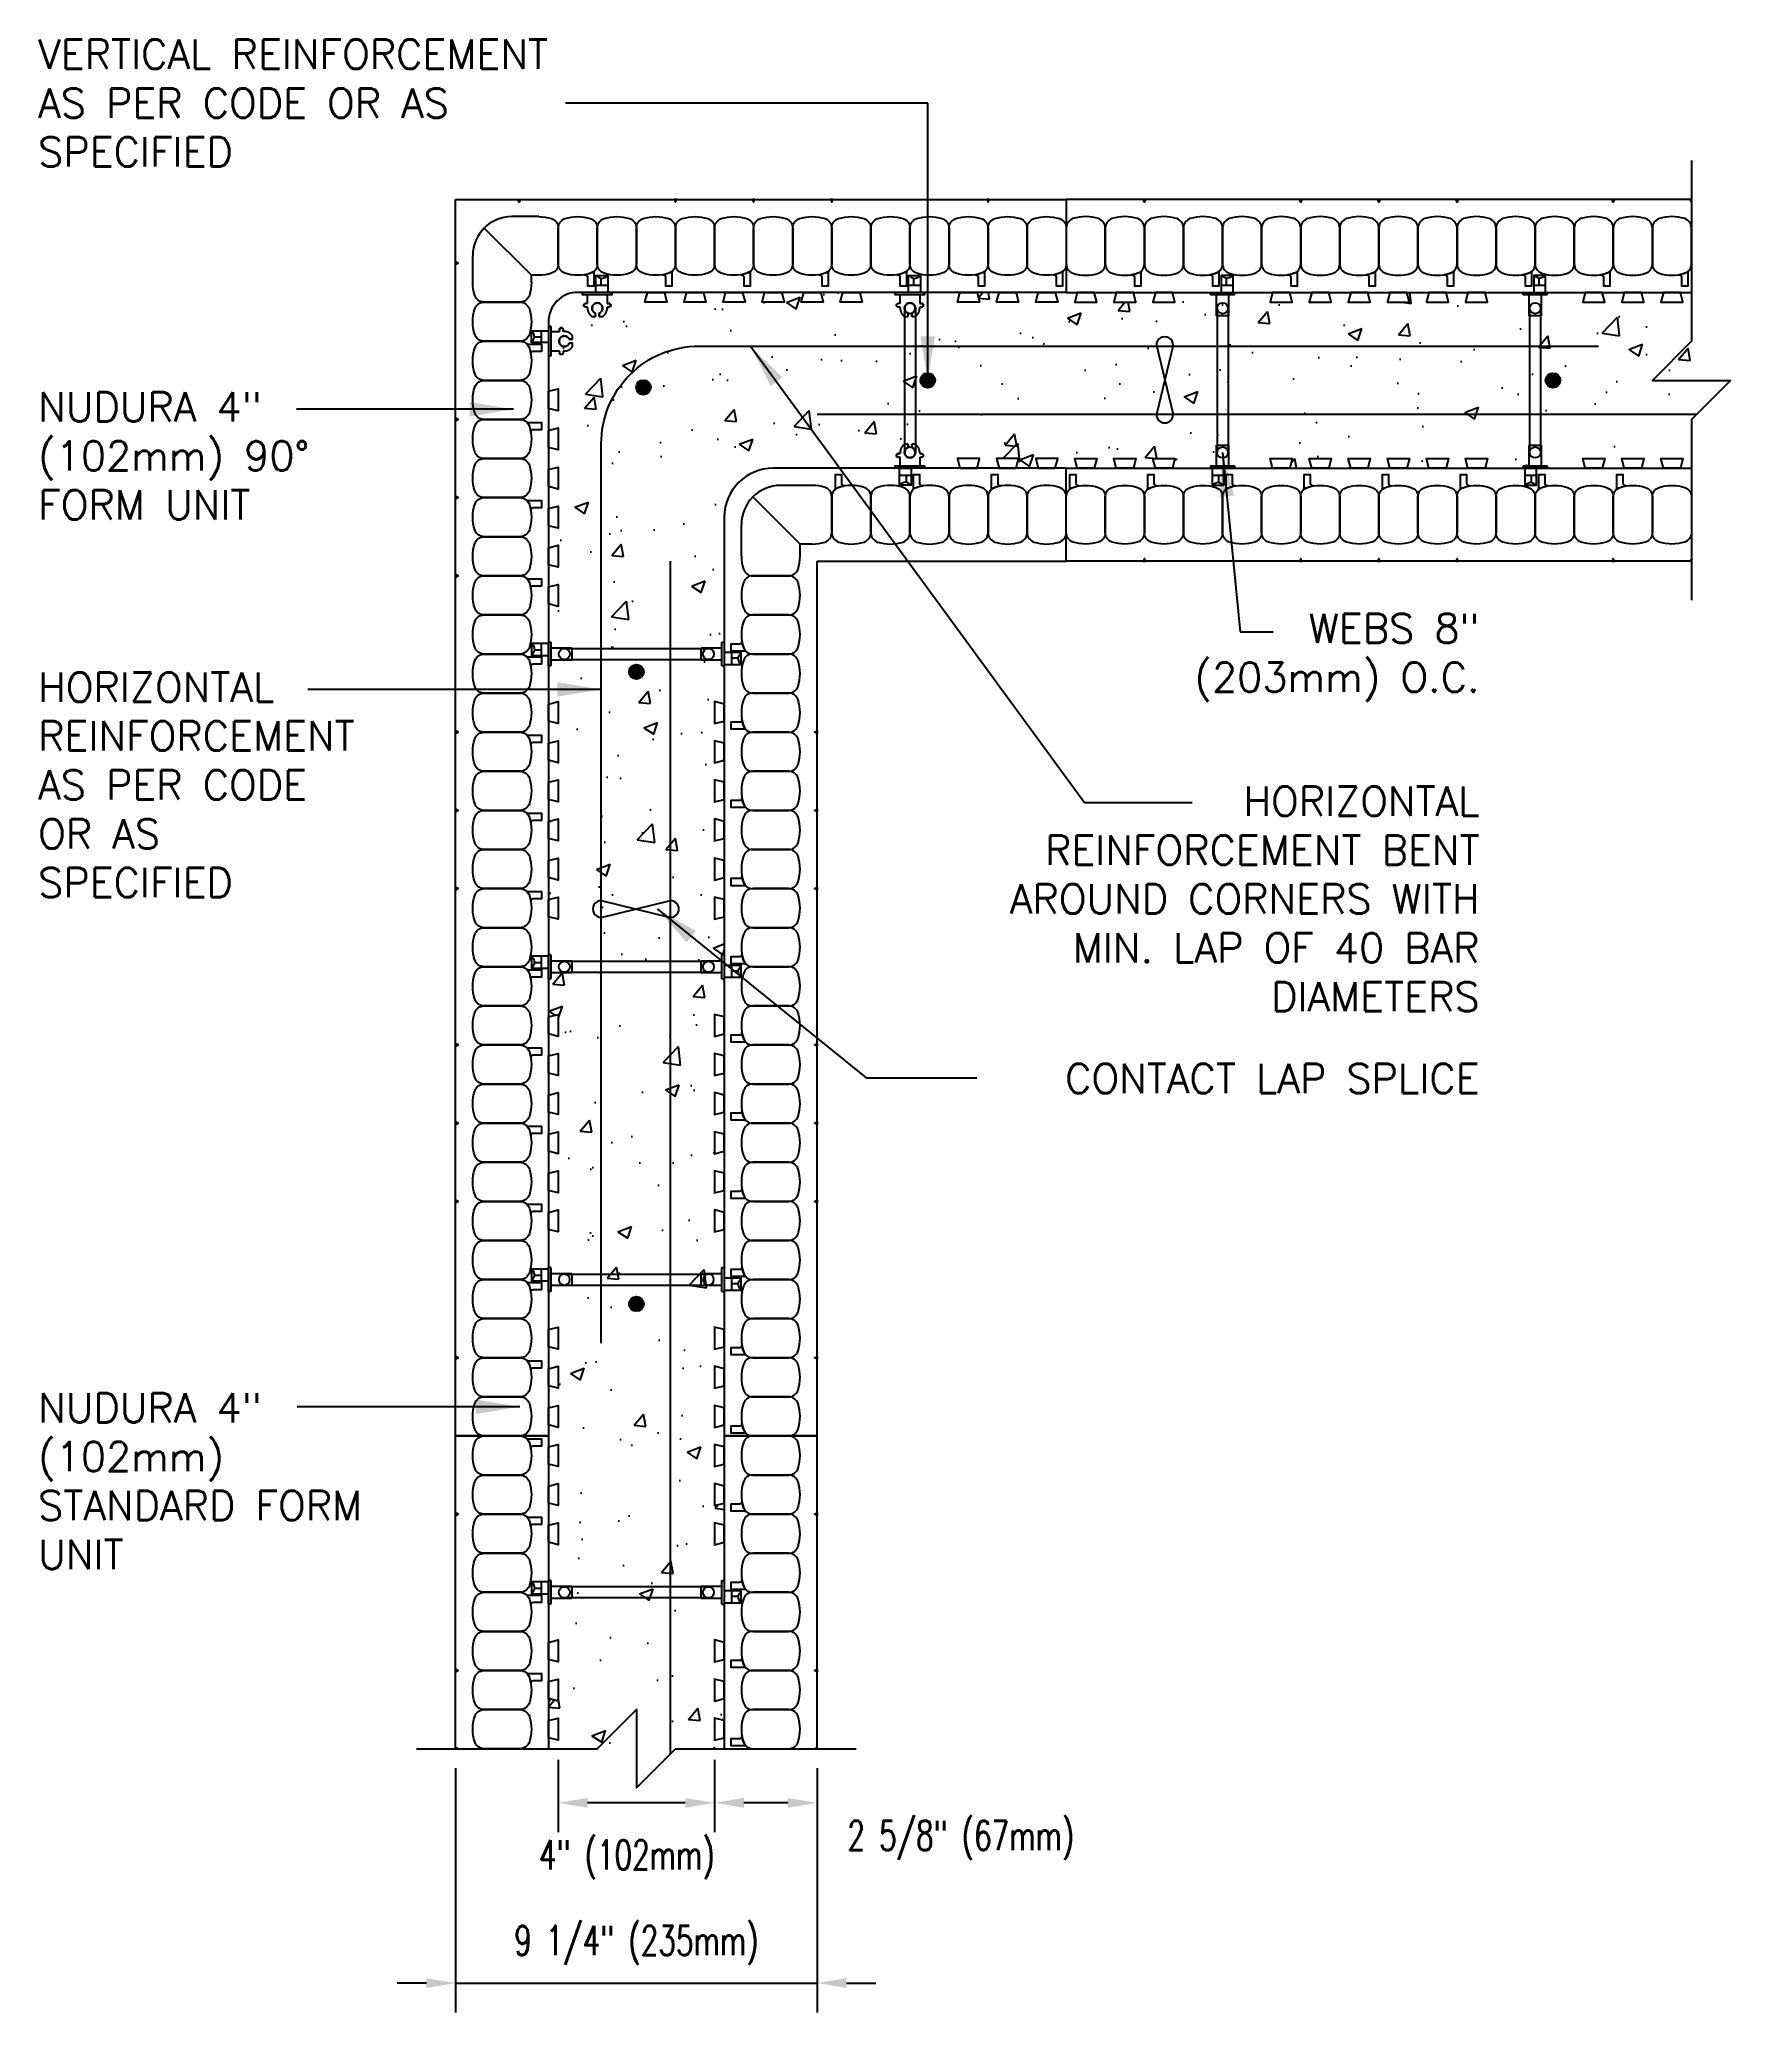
# Model space of a CAD drawing. Header units: inches. Extents: x 232.7 to 276, y 104.1 to 154.6.
import ezdxf

# ---------------------------------------------------------------- set-up
doc = ezdxf.new("R2010")
doc.units = ezdxf.units.IN
doc.header["$LTSCALE"] = 0.5
doc.header["$MEASUREMENT"] = 0
for name, color, linetype in [('DIM', 4, 'Continuous'), ('HATCH', 12, 'Continuous'), ('line25', 2, 'Continuous'), ('LINE3', 3, 'Continuous'), ('LINE50', 5, 'Continuous'), ('LINE65', 3, 'Continuous'), ('LINE9', 9, 'Continuous'), ('TEXT', 4, 'Continuous')]:
    doc.layers.add(name, color=color, linetype=linetype)
doc.styles.add('DIM', font='romans.shx', dxfattribs={"width": 0.7})
doc.styles.add('ROMANS', font='romans.shx', dxfattribs={"height": 0.75})
doc.dimstyles.new('ext_12', dxfattribs={"dimscale": 12, "dimtxt": 0.09375, "dimasz": 0.09375, "dimexe": 0.09375, "dimexo": 0.0625, "dimgap": 0.0625, "dimtad": 1, "dimdec": 1, "dimzin": 2, "dimdsep": 46, "dimlunit": 4, "dimtxsty": 'DIM', "dimcen": 0.09, "dimdle": 0.09375, "dimclrt": 4, "dimadec": 0, "dimazin": 0, "dimtfac": 1, "dimtdec": 1, "dimtmove": 2, "dimatfit": 3, "dimfxl": 0, "dimfrac": 2, "dimtolj": 1, "dimtzin": 0, "dimarcsym": 0})
doc.dimstyles.new('ext_8', dxfattribs={"dimscale": 8, "dimtxt": 0.09375, "dimasz": 0.09375, "dimexe": 0.09375, "dimexo": 0.0625, "dimgap": 0.0625, "dimtad": 1, "dimdec": 3, "dimzin": 3, "dimdsep": 46, "dimlunit": 4, "dimtxsty": 'DIM', "dimcen": 0.09, "dimdle": 0.09375, "dimclrt": 4, "dimadec": 0, "dimazin": 0, "dimtfac": 1, "dimtdec": 3, "dimtmove": 2, "dimatfit": 3, "dimfxl": 0, "dimfrac": 2, "dimtolj": 1, "dimtzin": 0, "dimarcsym": 0})

msp = doc.modelspace()

# ---------------------------------------------------------------- texts
at = {"layer": 'TEXT', "char_height": 0.75, "style": 'ROMANS'}
for s, insert, width, attachment_point in [('VERTICAL REINFORCEMENT AS PER CODE OR AS SPECIFIED', (232.6444, 152.9862), 15.134709, 4), ('NUDURA 4" (102mm) 90° FORM UNIT', (232.6444, 143.9612), 9.553709, 4), ('WEBS 8" (203mm) O.C.', (269.5309, 138.7997), 8.560952, 6), ('HORIZONTAL REINFORCEMENT AS PER CODE OR AS SPECIFIED', (232.6444, 135.546), 8.516524, 4), ('HORIZONTAL REINFORCEMENT BENT AROUND CORNERS WITH MIN. LAP OF 40 BAR DIAMETERS', (269.5309, 132.6292), 13.685854, 6), ('CONTACT LAP SPLICE', (269.5309, 128.0369), 13.685854, 6), ('NUDURA 4" (102mm) STANDARD FORM UNIT', (232.6444, 117.7398), 9.682531, 4)]:
    msp.add_mtext(s, dxfattribs=dict(at, insert=insert, width=width, attachment_point=attachment_point))

# ---------------------------------------------------------------- blocks, each defined once
blk = doc.blocks.new('WEB_4_CENTRE_TOP')
for p, q in [((3.688, 0.141), (0, 0.141)), ((3.688, -0.141), (0, -0.141))]:
    blk.add_line(p, q)
for centre in [(0, 0), (3.688, 0)]:
    blk.add_circle(centre, 0.141)
blk = doc.blocks.new('FSP')
for p, q in [((-0.156, 0.19, 0.274), (-0.156, -0.344, 0.274)), ((0.156, 0.19, 0.274), (-0.156, 0.19, 0.274)), ((0.156, -0.344, 0.274), (0.156, 0.19, 0.274)), ((0.305, -0.344, 0.274), (-0.305, -0.344, 0.274)), ((-0.305, -0.344, 0.274), (-0.305, -0.406, 0.274)), ((-0.305, -0.406, 0.274), (0.305, -0.406, 0.274)), ((0.305, -0.344, 0.274), (0.305, -0.406, 0.274))]:
    blk.add_line(p, q)
at = {"color": 12}
for p, q in [((-0.035, -0.587), (0.268, -0.587)), ((0.1, -0.587), (0.1, -0.762))]:
    blk.add_line(p, q, dxfattribs=at)
blk.add_lwpolyline([(-0.035, -0.406), (0.268, -0.406), (0.268, -0.837), (-0.035, -0.837)], close=True)
for centre, radius, start, end in [((0.723, -2.047), 1.428, 115.8466, 122.064), ((0.089, -1.011), 0.25, 44.3101, 87.3922)]:
    blk.add_arc(centre, radius, start, end, dxfattribs=at)
blk = doc.blocks.new('FS')
at = {"color": 12}
blk.add_line((-0.587, -0.035), (-0.587, 0.268), dxfattribs=at)
for p, q in [((-0.344, 0.375), (-0.344, -0.375)), ((-0.125, -0.25), (-0.344, -0.25))]:
    blk.add_line(p, q)
blk.add_lwpolyline([(-0.837, 0.268), (-0.406, 0.268), (-0.406, -0.035), (-0.837, -0.035)], close=True)
for centre, radius, start, end in [((-1.011, 0.089), 0.25, 2.6078, 45.6899), ((-2.047, 0.723), 1.428, 327.936, 334.1534)]:
    blk.add_arc(centre, radius, start, end, dxfattribs=at)
blk.add_open_spline([(-0.587, 0.1), (-0.762, 0.1)], degree=1, dxfattribs=at)
for points, degree in [([(-0.399, 0.375), (-0.401, 0.375), (-0.404, 0.375), (-0.406, 0.375)], 3), ([(-0.344, 0.375), (-0.344, 0.375), (-0.355, 0.375), (-0.385, 0.375), (-0.399, 0.375)], 3), ([(-0.344, 0.25), (-0.125, 0.25)], 1), ([(0.126, 0.049), (0.115, 0.077), (0.071, 0.128), (-0.027, 0.144), (-0.113, 0.093), (-0.146, 0), (-0.113, -0.093), (-0.027, -0.144), (0.071, -0.128), (0.115, -0.077), (0.126, -0.049)], 3), ([(-0.125, 0.25), (-0.125, 0.297)], 1), ([(-0.125, 0.297), (-0.125, 0.25)], 1), ([(-0.078, 0.343), (-0.078, 0.343), (-0.079, 0.343), (-0.079, 0.343)], 3), ([(-0.077, 0.343), (-0.077, 0.343), (-0.077, 0.343), (-0.078, 0.343)], 3), ([(-0.031, 0.297), (-0.031, 0.25)], 1), ([(-0.031, 0.25), (-0.031, 0.297)], 1), ([(0, 0.25), (-0.031, 0.25)], 1), ([(0, 0.25), (0, 0.25)], 1), ([(0, 0.25), (0, 0.25)], 1), ([(0, 0.25), (0, 0.25)], 1), ([(0, 0.25), (0, 0.25)], 1), ([(0, 0.25), (0, 0.25)], 1), ([(0, 0.25), (0, 0.25)], 1), ([(0, 0.25), (0, 0.25)], 1), ([(0, 0.25), (0, 0.25)], 1), ([(0, 0.25), (0, 0.25)], 1), ([(0, 0.25), (0, 0.25)], 1), ([(0, 0.25), (0, 0.25)], 1), ([(0.126, 0.049), (0.126, 0.049)], 1), ([(0.126, 0.049), (0.126, 0.049)], 1), ([(0.126, 0.049), (0.126, 0.049)], 1), ([(0.126, 0.049), (0.126, 0.049)], 1), ([(0.198, 0.049), (0.174, 0.049), (0.15, 0.049), (0.126, 0.049)], 3), ([(0.126, 0.049), (0.198, 0.049)], 1), ([(0.213, 0.052), (0.208, 0.05), (0.203, 0.049), (0.198, 0.049)], 3), ([(0.198, 0.049), (0.198, 0.049)], 1), ([(0.198, 0.049), (0.198, 0.049)], 1), ([(0.198, 0.049), (0.198, 0.049)], 1), ([(0.198, 0.049), (0.198, 0.049)], 1), ([(0.198, 0.049), (0.198, 0.049)], 1), ([(0.198, 0.049), (0.198, 0.049)], 1), ([(0.198, 0.049), (0.198, 0.049)], 1), ([(0.198, 0.049), (0.198, 0.049)], 1), ([(0.213, 0.131), (0.213, 0.131)], 1), ([(0.213, 0.131), (0.213, 0.131)], 1), ([(0.213, 0.131), (0.213, 0.131)], 1), ([(0.213, 0.131), (0.213, 0.131)], 1), ([(0.213, 0.052), (0.213, 0.131)], 1), ([(-0.406, -0.375), (-0.404, -0.375), (-0.401, -0.375), (-0.399, -0.375)], 3), ([(-0.399, -0.375), (-0.385, -0.375), (-0.355, -0.375), (-0.344, -0.375), (-0.344, -0.375)], 3), ([(-0.125, -0.25), (-0.125, -0.297)], 1), ([(-0.079, -0.343), (-0.079, -0.343), (-0.078, -0.343), (-0.078, -0.343)], 3), ([(-0.078, -0.343), (-0.077, -0.343), (-0.077, -0.343), (-0.077, -0.343)], 3), ([(-0.031, -0.25), (-0.031, -0.297)], 1), ([(0, -0.25), (-0.031, -0.25)], 1), ([(0, -0.25), (0, -0.25)], 1), ([(0, -0.25), (0, -0.25)], 1), ([(0, -0.25), (0, -0.25)], 1), ([(0, -0.25), (0, -0.25)], 1), ([(0, -0.25), (0, -0.25)], 1), ([(0, -0.25), (0, -0.25)], 1), ([(0, -0.25), (0, -0.25)], 1), ([(0, -0.25), (0, -0.25)], 1), ([(0, -0.25), (0, -0.25)], 1), ([(0, -0.25), (0, -0.25)], 1), ([(0, -0.25), (0, -0.25)], 1), ([(0, -0.25), (0, -0.25)], 1), ([(0, -0.25), (0, -0.25)], 1), ([(0, -0.25), (0, -0.25)], 1), ([(0, -0.25), (0, -0.25)], 1), ([(0, -0.25), (0, -0.25)], 1), ([(0, -0.25), (0, -0.25)], 1), ([(0, -0.25), (0, -0.25)], 1), ([(0, -0.25), (0, -0.25)], 1), ([(0, -0.25), (0, -0.25)], 1), ([(0, -0.25), (0, -0.25)], 1), ([(0, -0.25), (0, -0.25)], 1), ([(0, -0.25), (0, -0.25)], 1), ([(0, -0.25), (0, -0.25)], 1), ([(0.126, -0.049), (0.126, -0.049)], 1), ([(0.126, -0.049), (0.126, -0.049)], 1), ([(0.126, -0.049), (0.126, -0.049)], 1), ([(0.126, -0.049), (0.126, -0.049)], 1), ([(0.126, -0.049), (0.126, -0.049)], 1), ([(0.126, -0.049), (0.126, -0.049)], 1), ([(0.126, -0.049), (0.126, -0.049)], 1), ([(0.126, -0.049), (0.126, -0.049)], 1), ([(0.126, -0.049), (0.126, -0.049)], 1), ([(0.126, -0.049), (0.126, -0.049)], 1), ([(0.198, -0.049), (0.126, -0.049)], 1), ([(0.198, -0.049), (0.198, -0.049)], 1), ([(0.198, -0.049), (0.203, -0.049), (0.208, -0.05), (0.213, -0.052)], 3), ([(0.198, -0.049), (0.198, -0.049)], 1), ([(0.198, -0.049), (0.198, -0.049)], 1), ([(0.198, -0.049), (0.198, -0.049)], 1), ([(0.213, -0.131), (0.213, -0.052)], 1), ([(0.213, -0.131), (0.213, -0.131)], 1), ([(0.213, -0.131), (0.213, -0.131)], 1), ([(0.213, -0.131), (0.213, -0.131)], 1), ([(0.213, -0.131), (0.213, -0.131)], 1)]:
    blk.add_open_spline(points, degree=degree)
for points, weights in [([(-0.406, 0.375), (-0.402, 0.375), (-0.399, 0.375)], [0.950305488115, 0.972587069138, 1]), ([(-0.079, 0.343), (-0.125, 0.343), (-0.125, 0.297)], [1, 0.70710678, 1]), ([(-0.125, 0.297), (-0.125, 0.317), (-0.098, 0.343), (-0.079, 0.343)], [1, 0.85355339, 0.85355339, 1]), ([(-0.031, 0.297), (-0.031, 0.343), (-0.077, 0.343)], [1, 0.70710678, 1]), ([(-0.077, 0.343), (-0.058, 0.343), (-0.031, 0.317), (-0.031, 0.297)], [1, 0.85355339, 0.85355339, 1]), ([(0.213, 0.131), (0.14, 0.25), (0, 0.25)], [0.864651574428, 0.794674169686, 0.958404415195]), ([(0.198, 0.049), (0.206, 0.049), (0.213, 0.052)], [1, 0.89208144177, 0.836150253337]), ([(-0.399, -0.375), (-0.402, -0.375), (-0.406, -0.375)], [1, 0.972587069138, 0.950305488115]), ([(-0.079, -0.343), (-0.098, -0.343), (-0.125, -0.317), (-0.125, -0.297)], [1, 0.85355339, 0.85355339, 1]), ([(-0.078, -0.343), (-0.079, -0.343), (-0.079, -0.343)], [1, 0.70710678, 1]), ([(-0.031, -0.297), (-0.031, -0.317), (-0.058, -0.343), (-0.077, -0.343)], [1, 0.85355339, 0.85355339, 1]), ([(0, -0.25), (0.14, -0.25), (0.213, -0.131)], [0.958404415409, 0.794674173519, 0.864651571113]), ([(0.213, -0.052), (0.206, -0.049), (0.198, -0.049)], [0.83615024178, 0.892081430621, 1])]:
    blk.add_rational_spline(points, weights, degree=2)
for points, weights, knots in [([(-0.399, 0.375), (-0.376, 0.375), (-0.36, 0.375), (-0.344, 0.375), (-0.344, 0.375)], [0.868718859319, 0.861102739573, 1, 0.861102742958, 0.868718858948], [0, 0, 0, 0.5, 0.5, 1, 1, 1]), ([(0.126, -0.049), (0.066, -0.203), (-0.073, -0.113), (-0.249, 0), (-0.073, 0.113), (0.066, 0.203), (0.126, 0.049)], [0.899508922286, 0.599718215298, 1, 0.54226024, 1, 0.599718224335, 0.899508908749], [0, 0, 0, 0.318112, 0.318112, 0.681888, 0.681888, 1, 1, 1]), ([(-0.344, -0.375), (-0.344, -0.375), (-0.36, -0.375), (-0.376, -0.375), (-0.399, -0.375)], [0.868718858569, 0.861102746415, 1, 0.861102734288, 0.868718859898], [0, 0, 0, 0.5, 0.5, 1, 1, 1])]:
    blk.add_rational_spline(points, weights, degree=2, knots=knots)
blk = doc.blocks.new('*D4')
at = {"layer": 'Defpoints', "color": 0}
for p in [(249.952, 111.112), (252.577, 110.893), (249.952, 109.508)]:
    blk.add_point(p, dxfattribs=at)
at = {"layer": 'DIM', "color": 0, "lineweight": -2}
for p, q in [((249.952, 110.612), (249.952, 108.758)), ((252.577, 110.393), (252.577, 108.758)), ((251.827, 109.508), (250.702, 109.508))]:
    blk.add_line(p, q, dxfattribs=at)
at = {"layer": 'DIM', "color": 0}
for points in [[(250.702, 109.633), (250.702, 109.383), (249.952, 109.508)], [(251.827, 109.633), (251.827, 109.383), (252.577, 109.508)]]:
    blk.add_solid(points, dxfattribs=at)
at = {"layer": 'DIM', "color": 4, "insert": (256.256, 108.55), "char_height": 0.75, "attachment_point": 5, "style": 'DIM'}
blk.add_mtext('\\A1;2 5/8" (67mm)', dxfattribs=at)
blk = doc.blocks.new('*D5')
at = {"layer": 'Defpoints', "color": 0}
for p in [(243.327, 110.893), (252.577, 110.893), (252.577, 104.898)]:
    blk.add_point(p, dxfattribs=at)
at = {"layer": 'DIM', "color": 0, "lineweight": -2}
for p, q in [((243.327, 110.393), (243.327, 104.148)), ((252.577, 110.393), (252.577, 104.148)), ((242.577, 104.898), (241.827, 104.898)), ((243.327, 104.898), (252.577, 104.898)), ((253.327, 104.898), (254.077, 104.898))]:
    blk.add_line(p, q, dxfattribs=at)
at = {"layer": 'DIM', "color": 0}
for points in [[(242.577, 105.023), (242.577, 104.773), (243.327, 104.898)], [(253.327, 105.023), (253.327, 104.773), (252.577, 104.898)]]:
    blk.add_solid(points, dxfattribs=at)
at = {"layer": 'DIM', "color": 4, "insert": (247.952, 105.864), "char_height": 0.75, "attachment_point": 5, "style": 'DIM'}
blk.add_mtext('\\A1;9 1/4" (235mm)', dxfattribs=at)
blk = doc.blocks.new('*D6')
at = {"layer": 'Defpoints', "color": 0}
for p in [(245.952, 111.112), (249.952, 111.112), (245.952, 109.508)]:
    blk.add_point(p, dxfattribs=at)
at = {"layer": 'DIM', "color": 0, "lineweight": -2}
for p, q in [((245.952, 110.612), (245.952, 108.758)), ((249.952, 110.612), (249.952, 108.758)), ((249.202, 109.508), (246.702, 109.508))]:
    blk.add_line(p, q, dxfattribs=at)
at = {"layer": 'DIM', "color": 0}
for points in [[(246.702, 109.633), (246.702, 109.383), (245.952, 109.508)], [(249.202, 109.633), (249.202, 109.383), (249.952, 109.508)]]:
    blk.add_solid(points, dxfattribs=at)
at = {"layer": 'DIM', "color": 4, "insert": (247.709, 108.053), "char_height": 0.75, "attachment_point": 5, "style": 'DIM'}
blk.add_mtext('\\A1;4" (102mm)', dxfattribs=at)

# ---------------------------------------------------------------- dimensions: what is measured, and where the dimension line sits
at = {"layer": 'DIM'}
for base, p1, p2, text, picture, middle in [((245.9522, 109.5077), (249.9522, 111.1118), (245.9522, 111.1118), '4" (102mm)', '*D6', (247.7094, 108.0527)), ((249.9522, 109.5077), (252.5772, 110.8929), (249.9522, 111.1118), '2 5/8" (67mm)', '*D4', (256.2555, 108.55)), ((252.5772, 104.898), (243.3272, 110.8929), (252.5772, 110.8929), '9 1/4" (235mm)', '*D5', (247.9522, 105.8643))]:
    dim = msp.add_linear_dim(base=base, p1=p1, p2=p2, text=text, dimstyle='ext_8', dxfattribs=at)
    dim.commit()
    dim.dimension.update_dxf_attribs({"geometry": picture, "text_midpoint": middle, "dimtype": 160})

# ---------------------------------------------------------------- hatches: boundary and pattern name
at = {"layer": 'HATCH'}
h = msp.add_hatch(dxfattribs=at)
h.set_pattern_fill('AR-CONC', color=256, scale=0.5, style=0)
h.set_pattern_definition([(50, (50.4014, -15.2704), (3.5863, -0.31376), [0.375, -4.125]), (355, (50.4014, -15.2704), (-0.693757, 3.76096), [0.3, -3.3]), (100.4514, (50.7003, -15.2965), (2.892547, 3.447198), [0.3187, -3.50571]), (46.1842, (50.4014, -14.2704), (5.336205, -0.827595), [0.5625, -6.1875]), (96.6356, (50.846, -14.3393), (4.67331, 4.87059), [0.47805, -5.25856]), (351.1842, (50.4014, -14.2704), (4.67331, 4.87059), [0.45, -4.95]), (21, (50.9014, -14.5204), (2.984535, -2.013094), [0.375, -4.125]), (326, (50.9014, -14.5204), (1.216577, 3.62575), [0.3, -3.3]), (71.4514, (51.15, -14.688), (4.201113, 1.612652), [0.3187, -3.50571]), (37.5, (50.4014, -15.2704), (0.060799, 1.664469), [0, -3.26, 0, -3.35, 0, -3.3125]), (7.5, (50.4014, -15.2704), (1.315348, 1.972059), [0, -1.91, 0, -3.185, 0, -1.2625]), (327.5, (49.2864, -15.2704), (2.669112, -0.1127744), [0, -1.25, 0, -3.9, 0, -5.175]), (317.5, (48.7864, -15.2704), (2.91593, 0.500525), [0, -1.625, 0, -2.59, 0, -3.675])])
h.paths.add_polyline_path([(274.9522, 148.1429), (274.671, 148.1429), (274.7333, 147.8929), (274.171, 147.8929), (274.2333, 148.1429), (273.671, 148.1429), (273.7333, 147.8929), (273.171, 147.8929), (273.2333, 148.1429), (272.671, 148.1429), (272.7333, 147.8929), (272.171, 147.8929), (272.2333, 148.1429), (269.671, 148.1429), (269.7333, 147.8929), (269.171, 147.8929), (269.2333, 148.1429), (268.671, 148.1429), (268.7333, 147.8929), (268.171, 147.8929), (268.2333, 148.1429), (267.671, 148.1429), (267.7333, 147.8929), (267.171, 147.8929), (267.2333, 148.1429), (266.671, 148.1429), (266.7333, 147.8929), (266.171, 147.8929), (266.2333, 148.1429), (265.671, 148.1429), (265.7333, 147.8929), (265.171, 147.8929), (265.2333, 148.1429), (264.671, 148.1429), (264.7333, 147.8929), (264.171, 147.8929), (264.2333, 148.1429), (261.671, 148.1429), (261.7333, 147.8929), (261.171, 147.8929), (261.2333, 148.1429), (260.671, 148.1429), (260.7333, 147.8929), (260.171, 147.8929), (260.2333, 148.1429), (259.671, 148.1429), (259.7333, 147.8929), (259.171, 147.8929), (259.2333, 148.1429), (258.9522, 148.1429), (258.671, 148.1429), (258.7333, 147.8929), (258.171, 147.8929), (258.2333, 148.1429), (257.671, 148.1429), (257.7333, 147.8929), (257.171, 147.8929), (257.2333, 148.1429), (256.671, 148.1429), (256.7333, 147.8929), (256.171, 147.8929), (256.2333, 148.1429), (253.671, 148.1429), (253.7333, 147.8929), (253.171, 147.8929), (253.2333, 148.1429), (252.671, 148.1429), (252.7333, 147.8929), (252.171, 147.8929), (252.2333, 148.1429), (251.671, 148.1429), (251.7333, 147.8929), (251.171, 147.8929), (251.2333, 148.1429), (250.671, 148.1429), (250.7333, 147.8929), (250.171, 147.8929), (250.2333, 148.1429), (249.671, 148.1429), (249.7333, 147.8929), (249.171, 147.8929), (249.2333, 148.1429), (248.671, 148.1429), (248.7333, 147.8929), (248.171, 147.8929), (248.2333, 148.1429), (246.4327, 148.1429, 0.4065419), (245.7022, 147.3934), (245.7022, 145.6118), (245.9522, 145.6741), (245.9522, 145.1118), (245.7022, 145.1741), (245.7022, 144.6118), (245.9522, 144.6741), (245.9522, 144.1118), (245.7022, 144.1741), (245.7022, 143.6118), (245.9522, 143.6741), (245.9522, 143.1118), (245.7022, 143.1741), (245.7022, 142.6118), (245.9522, 142.6741), (245.9522, 142.1118), (245.7022, 142.1741), (245.7022, 141.6118), (245.9522, 141.6741), (245.9522, 141.1118), (245.7022, 141.1741), (245.7022, 140.6118), (245.9522, 140.6741), (245.9522, 140.1118), (245.7022, 140.1741), (245.7022, 137.6118), (245.9522, 137.6741), (245.9522, 137.1118), (245.7022, 137.1741), (245.7022, 136.6118), (245.9522, 136.6741), (245.9522, 136.1118), (245.7022, 136.1741), (245.7022, 135.6118), (245.9522, 135.6741), (245.9522, 135.1118), (245.7022, 135.1741), (245.7022, 134.6118), (245.9522, 134.6741), (245.9522, 134.1118), (245.7022, 134.1741), (245.7022, 133.6118), (245.9522, 133.6741), (245.9522, 133.1118), (245.7022, 133.1741), (245.7022, 132.6118), (245.9522, 132.6741), (245.9522, 132.1118), (245.7022, 132.1741), (245.7022, 129.6118), (245.9522, 129.6741), (245.9522, 129.1118), (245.7022, 129.1741), (245.7022, 128.6118), (245.9522, 128.6741), (245.9522, 128.1118), (245.7022, 128.1741), (245.7022, 127.6118), (245.9522, 127.6741), (245.9522, 127.1118), (245.7022, 127.1741), (245.7022, 126.6118), (245.9522, 126.6741), (245.9522, 126.1118), (245.7022, 126.1741), (245.7022, 125.6118), (245.9522, 125.6741), (245.9522, 125.1118), (245.7022, 125.1741), (245.7022, 124.6118), (245.9522, 124.6741), (245.9522, 124.1118), (245.7022, 124.1741), (245.7022, 121.6118), (245.9522, 121.6741), (245.9522, 121.1118), (245.7022, 121.1741), (245.7022, 120.6118), (245.9522, 120.6741), (245.9522, 120.1118), (245.7022, 120.1741), (245.7022, 119.6118), (245.9522, 119.6741), (245.9522, 119.1118), (245.7022, 119.1741), (245.7022, 118.8929), (245.7022, 118.6118), (245.9522, 118.6741), (245.9522, 118.1118), (245.7022, 118.1741), (245.7022, 117.6118), (245.9522, 117.6741), (245.9522, 117.1118), (245.7022, 117.1741), (245.7022, 116.6118), (245.9522, 116.6741), (245.9522, 116.1118), (245.7022, 116.1741), (245.7022, 113.6118), (245.9522, 113.6741), (245.9522, 113.1118), (245.7022, 113.1741), (245.7022, 112.6118), (245.9522, 112.6741), (245.9522, 112.1118), (245.7022, 112.1741), (245.7022, 111.6118), (245.9522, 111.6741), (245.9522, 111.1118), (245.7022, 111.1741), (245.7022, 110.8929), (250.2022, 110.8929), (250.2022, 111.1741), (249.9522, 111.1118), (249.9522, 111.6741), (250.2022, 111.6118), (250.2022, 112.1741), (249.9522, 112.1118), (249.9522, 112.6741), (250.2022, 112.6118), (250.2022, 113.1741), (249.9522, 113.1118), (249.9522, 113.6741), (250.2022, 113.6118), (250.2022, 116.1741), (249.9522, 116.1118), (249.9522, 116.6741), (250.2022, 116.6118), (250.2022, 117.1741), (249.9522, 117.1118), (249.9522, 117.6741), (250.2022, 117.6118), (250.2022, 118.1741), (249.9522, 118.1118), (249.9522, 118.6741), (250.2022, 118.6118), (250.2022, 118.8929), (250.2022, 119.1741), (249.9522, 119.1118), (249.9522, 119.6741), (250.2022, 119.6118), (250.2022, 120.1741), (249.9522, 120.1118), (249.9522, 120.6741), (250.2022, 120.6118), (250.2022, 121.1741), (249.9522, 121.1118), (249.9522, 121.6741), (250.2022, 121.6118), (250.2022, 124.1741), (249.9522, 124.1118), (249.9522, 124.6741), (250.2022, 124.6118), (250.2022, 125.1741), (249.9522, 125.1118), (249.9522, 125.6741), (250.2022, 125.6118), (250.2022, 126.1741), (249.9522, 126.1118), (249.9522, 126.6741), (250.2022, 126.6118), (250.2022, 127.1741), (249.9522, 127.1118), (249.9522, 127.6741), (250.2022, 127.6118), (250.2022, 128.1741), (249.9522, 128.1118), (249.9522, 128.6741), (250.2022, 128.6118), (250.2022, 129.1741), (249.9522, 129.1118), (249.9522, 129.6741), (250.2022, 129.6118), (250.2022, 132.1741), (249.9522, 132.1118), (249.9522, 132.6741), (250.2022, 132.6118), (250.2022, 133.1741), (249.9522, 133.1118), (249.9522, 133.6741), (250.2022, 133.6118), (250.2022, 134.1741), (249.9522, 134.1118), (249.9522, 134.6741), (250.2022, 134.6118), (250.2022, 135.1741), (249.9522, 135.1118), (249.9522, 135.6741), (250.2022, 135.6118), (250.2022, 136.1741), (249.9522, 136.1118), (249.9522, 136.6741), (250.2022, 136.6118), (250.2022, 137.1741), (249.9522, 137.1118), (249.9522, 137.6741), (250.2022, 137.6118), (250.2022, 142.3929, -0.4142136), (251.4522, 143.6429), (256.2333, 143.6429), (256.171, 143.8929), (256.7333, 143.8929), (256.671, 143.6429), (257.2333, 143.6429), (257.171, 143.8929), (257.7333, 143.8929), (257.671, 143.6429), (258.2333, 143.6429), (258.171, 143.8929), (258.7333, 143.8929), (258.671, 143.6429), (258.9522, 143.6429), (259.2333, 143.6429), (259.171, 143.8929), (259.7333, 143.8929), (259.671, 143.6429), (260.2333, 143.6429), (260.171, 143.8929), (260.7333, 143.8929), (260.671, 143.6429), (261.2333, 143.6429), (261.171, 143.8929), (261.7333, 143.8929), (261.671, 143.6429), (264.2333, 143.6429), (264.171, 143.8929), (264.7333, 143.8929), (264.671, 143.6429), (265.2333, 143.6429), (265.171, 143.8929), (265.7333, 143.8929), (265.671, 143.6429), (266.2333, 143.6429), (266.171, 143.8929), (266.7333, 143.8929), (266.671, 143.6429), (267.2333, 143.6429), (267.171, 143.8929), (267.7333, 143.8929), (267.671, 143.6429), (268.2333, 143.6429), (268.171, 143.8929), (268.7333, 143.8929), (268.671, 143.6429), (269.2333, 143.6429), (269.171, 143.8929), (269.7333, 143.8929), (269.671, 143.6429), (272.2333, 143.6429), (272.171, 143.8929), (272.7333, 143.8929), (272.671, 143.6429), (273.2333, 143.6429), (273.171, 143.8929), (273.7333, 143.8929), (273.671, 143.6429), (274.2333, 143.6429), (274.171, 143.8929), (274.7333, 143.8929), (274.671, 143.6429), (274.9522, 143.6429)])
h.paths.add_polyline_path([(271.3888, 145.8929, -1), (271.7638, 145.8929, -1)], flags=16)
h.paths.add_polyline_path([(255.2208, 145.8929, -1), (255.5958, 145.8929, -1)], flags=16)
h.paths.add_polyline_path([(248.1256, 145.8929, -1), (248.5006, 145.8929, -1)], flags=16)
h.paths.add_polyline_path([(248.1397, 138.4368, -1), (247.7647, 138.4368, -1)], flags=16)
h.paths.add_polyline_path([(248.1397, 122.2688, -1), (247.7647, 122.2688, -1)], flags=16)
at = {"layer": 'LINE3'}
for points in [[(255.5958, 145.8929, 1), (255.2208, 145.8929, 1)], [(271.5958, 145.8929, 1), (271.2208, 145.8929, 1)], [(248.3201, 145.7125, 1), (247.9451, 145.7125, 1)], [(248.1397, 138.4368, 1), (247.7647, 138.4368, 1)], [(248.1397, 122.2688, 1), (247.7647, 122.2688, 1)]]:
    msp.add_hatch(color=256, dxfattribs=at).paths.add_polyline_path(points)

# ---------------------------------------------------------------- linework, layer by layer
at = {"layer": 'line25'}
for p, q in [((258.9522, 148.1429), (246.4327, 148.1429)), ((258.9522, 148.1429), (274.9522, 148.1429)), ((245.7022, 147.3929), (245.7022, 118.8929)), ((261.2588, 146.7926), (261.6887, 145.0179)), ((261.6887, 146.7926), (261.2588, 145.0179)), ((258.9522, 143.6429), (251.4522, 143.6429)), ((258.9522, 143.6429), (274.9522, 143.6429)), ((250.2022, 142.3929), (250.2022, 118.8929)), ((247.0525, 132.5863), (248.8272, 132.1564)), ((247.0525, 132.1564), (248.8272, 132.5863)), ((245.7022, 118.8929), (245.7022, 110.8929)), ((250.2022, 118.8929), (250.2022, 110.8929))]:
    msp.add_line(p, q, dxfattribs=at)
for points in [[(248.671, 148.1429), (248.7333, 147.8929), (248.171, 147.8929), (248.2333, 148.1429)], [(249.671, 148.1429), (249.7333, 147.8929), (249.171, 147.8929), (249.2333, 148.1429)], [(250.671, 148.1429), (250.7333, 147.8929), (250.171, 147.8929), (250.2333, 148.1429)], [(251.671, 148.1429), (251.7333, 147.8929), (251.171, 147.8929), (251.2333, 148.1429)], [(252.671, 148.1429), (252.7333, 147.8929), (252.171, 147.8929), (252.2333, 148.1429)], [(253.671, 148.1429), (253.7333, 147.8929), (253.171, 147.8929), (253.2333, 148.1429)], [(256.671, 148.1429), (256.7333, 147.8929), (256.171, 147.8929), (256.2333, 148.1429)], [(257.671, 148.1429), (257.7333, 147.8929), (257.171, 147.8929), (257.2333, 148.1429)], [(258.671, 148.1429), (258.7333, 147.8929), (258.171, 147.8929), (258.2333, 148.1429)], [(259.2333, 148.1429), (259.171, 147.8929), (259.7333, 147.8929), (259.671, 148.1429)], [(260.2333, 148.1429), (260.171, 147.8929), (260.7333, 147.8929), (260.671, 148.1429)], [(261.2333, 148.1429), (261.171, 147.8929), (261.7333, 147.8929), (261.671, 148.1429)], [(264.2333, 148.1429), (264.171, 147.8929), (264.7333, 147.8929), (264.671, 148.1429)], [(265.2333, 148.1429), (265.171, 147.8929), (265.7333, 147.8929), (265.671, 148.1429)], [(266.2333, 148.1429), (266.171, 147.8929), (266.7333, 147.8929), (266.671, 148.1429)], [(267.2333, 148.1429), (267.171, 147.8929), (267.7333, 147.8929), (267.671, 148.1429)], [(268.2333, 148.1429), (268.171, 147.8929), (268.7333, 147.8929), (268.671, 148.1429)], [(269.2333, 148.1429), (269.171, 147.8929), (269.7333, 147.8929), (269.671, 148.1429)], [(272.2333, 148.1429), (272.171, 147.8929), (272.7333, 147.8929), (272.671, 148.1429)], [(273.2333, 148.1429), (273.171, 147.8929), (273.7333, 147.8929), (273.671, 148.1429)], [(274.2333, 148.1429), (274.171, 147.8929), (274.7333, 147.8929), (274.671, 148.1429)], [(245.7022, 145.6118), (245.9522, 145.6741), (245.9522, 145.1118), (245.7022, 145.1741)], [(245.7022, 144.6118), (245.9522, 144.6741), (245.9522, 144.1118), (245.7022, 144.1741)], [(245.7022, 143.6118), (245.9522, 143.6741), (245.9522, 143.1118), (245.7022, 143.1741)], [(256.671, 143.6429), (256.7333, 143.8929), (256.171, 143.8929), (256.2333, 143.6429)], [(257.671, 143.6429), (257.7333, 143.8929), (257.171, 143.8929), (257.2333, 143.6429)], [(258.671, 143.6429), (258.7333, 143.8929), (258.171, 143.8929), (258.2333, 143.6429)], [(259.2333, 143.6429), (259.171, 143.8929), (259.7333, 143.8929), (259.671, 143.6429)], [(260.2333, 143.6429), (260.171, 143.8929), (260.7333, 143.8929), (260.671, 143.6429)], [(261.2333, 143.6429), (261.171, 143.8929), (261.7333, 143.8929), (261.671, 143.6429)], [(264.2333, 143.6429), (264.171, 143.8929), (264.7333, 143.8929), (264.671, 143.6429)], [(265.2333, 143.6429), (265.171, 143.8929), (265.7333, 143.8929), (265.671, 143.6429)], [(266.2333, 143.6429), (266.171, 143.8929), (266.7333, 143.8929), (266.671, 143.6429)], [(267.2333, 143.6429), (267.171, 143.8929), (267.7333, 143.8929), (267.671, 143.6429)], [(268.2333, 143.6429), (268.171, 143.8929), (268.7333, 143.8929), (268.671, 143.6429)], [(269.2333, 143.6429), (269.171, 143.8929), (269.7333, 143.8929), (269.671, 143.6429)], [(272.2333, 143.6429), (272.171, 143.8929), (272.7333, 143.8929), (272.671, 143.6429)], [(273.2333, 143.6429), (273.171, 143.8929), (273.7333, 143.8929), (273.671, 143.6429)], [(274.2333, 143.6429), (274.171, 143.8929), (274.7333, 143.8929), (274.671, 143.6429)], [(245.7022, 142.6118), (245.9522, 142.6741), (245.9522, 142.1118), (245.7022, 142.1741)], [(245.7022, 141.6118), (245.9522, 141.6741), (245.9522, 141.1118), (245.7022, 141.1741)], [(245.7022, 140.6118), (245.9522, 140.6741), (245.9522, 140.1118), (245.7022, 140.1741)], [(245.7022, 137.6118), (245.9522, 137.6741), (245.9522, 137.1118), (245.7022, 137.1741)], [(250.2022, 137.6118), (249.9522, 137.6741), (249.9522, 137.1118), (250.2022, 137.1741)], [(245.7022, 136.6118), (245.9522, 136.6741), (245.9522, 136.1118), (245.7022, 136.1741)], [(250.2022, 136.6118), (249.9522, 136.6741), (249.9522, 136.1118), (250.2022, 136.1741)], [(245.7022, 135.6118), (245.9522, 135.6741), (245.9522, 135.1118), (245.7022, 135.1741)], [(250.2022, 135.6118), (249.9522, 135.6741), (249.9522, 135.1118), (250.2022, 135.1741)], [(245.7022, 134.6118), (245.9522, 134.6741), (245.9522, 134.1118), (245.7022, 134.1741)], [(250.2022, 134.6118), (249.9522, 134.6741), (249.9522, 134.1118), (250.2022, 134.1741)], [(245.7022, 133.6118), (245.9522, 133.6741), (245.9522, 133.1118), (245.7022, 133.1741)], [(250.2022, 133.6118), (249.9522, 133.6741), (249.9522, 133.1118), (250.2022, 133.1741)], [(245.7022, 132.6118), (245.9522, 132.6741), (245.9522, 132.1118), (245.7022, 132.1741)], [(250.2022, 132.6118), (249.9522, 132.6741), (249.9522, 132.1118), (250.2022, 132.1741)], [(245.7022, 129.6118), (245.9522, 129.6741), (245.9522, 129.1118), (245.7022, 129.1741)], [(250.2022, 129.6118), (249.9522, 129.6741), (249.9522, 129.1118), (250.2022, 129.1741)], [(245.7022, 128.6118), (245.9522, 128.6741), (245.9522, 128.1118), (245.7022, 128.1741)], [(250.2022, 128.6118), (249.9522, 128.6741), (249.9522, 128.1118), (250.2022, 128.1741)], [(245.7022, 127.6118), (245.9522, 127.6741), (245.9522, 127.1118), (245.7022, 127.1741)], [(250.2022, 127.6118), (249.9522, 127.6741), (249.9522, 127.1118), (250.2022, 127.1741)], [(245.7022, 126.6118), (245.9522, 126.6741), (245.9522, 126.1118), (245.7022, 126.1741)], [(250.2022, 126.6118), (249.9522, 126.6741), (249.9522, 126.1118), (250.2022, 126.1741)], [(245.7022, 125.6118), (245.9522, 125.6741), (245.9522, 125.1118), (245.7022, 125.1741)], [(250.2022, 125.6118), (249.9522, 125.6741), (249.9522, 125.1118), (250.2022, 125.1741)], [(245.7022, 124.6118), (245.9522, 124.6741), (245.9522, 124.1118), (245.7022, 124.1741)], [(250.2022, 124.6118), (249.9522, 124.6741), (249.9522, 124.1118), (250.2022, 124.1741)], [(245.7022, 121.6118), (245.9522, 121.6741), (245.9522, 121.1118), (245.7022, 121.1741)], [(250.2022, 121.6118), (249.9522, 121.6741), (249.9522, 121.1118), (250.2022, 121.1741)], [(245.7022, 120.6118), (245.9522, 120.6741), (245.9522, 120.1118), (245.7022, 120.1741)], [(250.2022, 120.6118), (249.9522, 120.6741), (249.9522, 120.1118), (250.2022, 120.1741)], [(245.7022, 119.6118), (245.9522, 119.6741), (245.9522, 119.1118), (245.7022, 119.1741)], [(250.2022, 119.6118), (249.9522, 119.6741), (249.9522, 119.1118), (250.2022, 119.1741)], [(245.7022, 118.6118), (245.9522, 118.6741), (245.9522, 118.1118), (245.7022, 118.1741)], [(250.2022, 118.6118), (249.9522, 118.6741), (249.9522, 118.1118), (250.2022, 118.1741)], [(245.7022, 117.6118), (245.9522, 117.6741), (245.9522, 117.1118), (245.7022, 117.1741)], [(250.2022, 117.6118), (249.9522, 117.6741), (249.9522, 117.1118), (250.2022, 117.1741)], [(245.7022, 116.6118), (245.9522, 116.6741), (245.9522, 116.1118), (245.7022, 116.1741)], [(250.2022, 116.6118), (249.9522, 116.6741), (249.9522, 116.1118), (250.2022, 116.1741)], [(245.7022, 113.6118), (245.9522, 113.6741), (245.9522, 113.1118), (245.7022, 113.1741)], [(250.2022, 113.6118), (249.9522, 113.6741), (249.9522, 113.1118), (250.2022, 113.1741)], [(245.7022, 112.6118), (245.9522, 112.6741), (245.9522, 112.1118), (245.7022, 112.1741)], [(250.2022, 112.6118), (249.9522, 112.6741), (249.9522, 112.1118), (250.2022, 112.1741)], [(245.7022, 111.6118), (245.9522, 111.6741), (245.9522, 111.1118), (245.7022, 111.1741)], [(250.2022, 111.6118), (249.9522, 111.6741), (249.9522, 111.1118), (250.2022, 111.1741)]]:
    msp.add_lwpolyline(points, close=True, dxfattribs=at)
for centre, radius, start, end in [((246.4522, 147.3932), 0.75, 90, 180.01925), ((261.4738, 146.7926), 0.2149, 359.99999, 180), ((261.4738, 145.0179), 0.2149, 180, 360), ((251.4522, 142.3929), 1.25, 90, 180), ((247.0525, 132.3713), 0.2149, 90, 270.00001), ((248.8272, 132.3713), 0.2149, 270, 90)]:
    msp.add_arc(centre, radius, start, end, dxfattribs=at)
at = {"layer": 'LINE3'}
for p, q in [((275.0772, 145.0179), (252.5772, 145.0179)), ((248.8272, 110.7679), (248.8272, 141.2679))]:
    msp.add_line(p, q, dxfattribs=at)
for centre in [(255.4083, 145.8929), (271.4083, 145.8929), (248.1326, 145.7125), (247.9522, 138.4368), (247.9522, 122.2688)]:
    msp.add_circle(centre, 0.1875, dxfattribs=at)
at = {"layer": 'LINE50'}
for p, q in [((243.3272, 118.8929), (243.3272, 150.5179)), ((243.3272, 150.5179), (258.9522, 150.5179)), ((274.9522, 150.5179), (258.9522, 150.5179)), ((258.9522, 150.5179), (258.9522, 148.1429)), ((258.9522, 150.5179), (258.9522, 148.1429)), ((258.9522, 141.2679), (258.9522, 143.6429)), ((258.9522, 141.2679), (258.9522, 143.6429)), ((252.5772, 118.8929), (252.5772, 141.2679)), ((252.5772, 141.2679), (258.9522, 141.2679)), ((274.9522, 141.2679), (258.9522, 141.2679)), ((243.3272, 118.8929), (245.7022, 118.8929)), ((243.3272, 110.8929), (243.3272, 118.8929)), ((245.7022, 118.8929), (243.3272, 118.8929)), ((252.5772, 118.8929), (250.2022, 118.8929)), ((250.2022, 118.8929), (252.5772, 118.8929)), ((252.5772, 110.8929), (252.5772, 118.8929))]:
    msp.add_line(p, q, dxfattribs=at)
at = {"layer": 'LINE65', "flags": 128}
msp.add_lwpolyline([(247.0525, 121.2679), (247.0525, 144.2679), (247.0525, 144.2679, -0.4142136), (249.5525, 146.7679), (272.5772, 146.7679)], format="xyb", dxfattribs=at)
at = {"layer": 'LINE9'}
for p, q in [((245.4522, 150.0804), (244.7647, 150.0804)), ((245.2647, 148.5804), (244.0576, 149.7876)), ((243.7647, 148.3929), (243.7647, 149.0804)), ((245.4522, 148.5804), (245.2647, 148.5804)), ((245.2647, 148.3929), (245.2647, 148.5804)), ((254.8115, 147.7369), (254.8115, 144.0489)), ((255.0928, 147.7369), (255.0928, 144.0489)), ((252.1397, 141.7054), (250.9326, 142.9126)), ((252.4522, 143.2054), (251.6397, 143.2054)), ((250.6397, 141.3929), (250.6397, 142.2054)), ((252.1397, 141.3929), (252.1397, 141.7054)), ((252.4522, 141.7054), (252.1397, 141.7054))]:
    msp.add_line(p, q, dxfattribs=at)
for points in [[(274.9522, 151.5179), (274.9522, 146.8929), (273.9522, 145.8929), (275.9522, 145.8929), (274.9522, 144.8929), (274.9522, 140.2679)], [(274.9522, 150.4535), (274.9209, 150.5179), (274.9522, 150.5179)], [(274.9522, 141.3324), (274.9209, 141.2679), (274.9522, 141.2679)], [(242.3272, 110.8929), (246.9522, 110.8929), (247.9522, 111.8929), (247.9522, 109.8929), (248.9522, 110.8929), (253.5772, 110.8929)], [(243.3917, 110.8929), (243.3272, 110.9242), (243.3272, 110.8929)], [(252.5127, 110.8929), (252.5772, 110.9242), (252.5772, 110.8929)]]:
    msp.add_lwpolyline(points, dxfattribs=at)
for points in [[(244.9834, 150.5179), (244.9522, 150.4535), (244.9209, 150.5179)], [(248.9209, 150.5179), (248.9522, 150.4535), (248.9834, 150.5179)], [(250.9209, 150.5179), (250.9522, 150.4535), (250.9834, 150.5179)], [(252.9209, 150.5179), (252.9522, 150.4535), (252.9834, 150.5179)], [(256.9209, 150.5179), (256.9522, 150.4535), (256.9834, 150.5179)], [(260.9834, 150.5179), (260.9522, 150.4535), (260.9209, 150.5179)], [(264.9834, 150.5179), (264.9522, 150.4535), (264.9209, 150.5179)], [(266.9834, 150.5179), (266.9522, 150.4535), (266.9209, 150.5179)], [(268.9834, 150.5179), (268.9522, 150.4535), (268.9209, 150.5179)], [(272.9834, 150.5179), (272.9522, 150.4535), (272.9209, 150.5179)], [(243.3272, 148.8617), (243.3917, 148.8929), (243.3272, 148.9242)], [(243.3272, 144.8617), (243.3917, 144.8929), (243.3272, 144.9242)], [(243.3272, 142.8617), (243.3917, 142.8929), (243.3272, 142.9242)], [(243.3272, 140.8617), (243.3917, 140.8929), (243.3272, 140.9242)], [(260.9834, 141.2679), (260.9522, 141.3324), (260.9209, 141.2679)], [(264.9834, 141.2679), (264.9522, 141.3324), (264.9209, 141.2679)], [(266.9834, 141.2679), (266.9522, 141.3324), (266.9209, 141.2679)], [(268.9834, 141.2679), (268.9522, 141.3324), (268.9209, 141.2679)], [(272.9834, 141.2679), (272.9522, 141.3324), (272.9209, 141.2679)], [(243.3272, 136.8617), (243.3917, 136.8929), (243.3272, 136.9242)], [(252.5772, 136.8617), (252.5127, 136.8929), (252.5772, 136.9242)], [(243.3272, 134.8617), (243.3917, 134.8929), (243.3272, 134.9242)], [(252.5772, 134.8617), (252.5127, 134.8929), (252.5772, 134.9242)], [(243.3272, 132.8617), (243.3917, 132.8929), (243.3272, 132.9242)], [(252.5772, 132.8617), (252.5127, 132.8929), (252.5772, 132.9242)], [(243.3272, 128.8617), (243.3917, 128.8929), (243.3272, 128.9242)], [(252.5772, 128.8617), (252.5127, 128.8929), (252.5772, 128.9242)], [(243.3272, 126.8617), (243.3917, 126.8929), (243.3272, 126.9242)], [(252.5772, 126.8617), (252.5127, 126.8929), (252.5772, 126.9242)], [(243.3272, 124.8617), (243.3917, 124.8929), (243.3272, 124.9242)], [(252.5772, 124.8617), (252.5127, 124.8929), (252.5772, 124.9242)], [(243.3272, 120.8617), (243.3917, 120.8929), (243.3272, 120.9242)], [(252.5772, 120.8617), (252.5127, 120.8929), (252.5772, 120.9242)], [(243.3272, 116.8617), (243.3917, 116.8929), (243.3272, 116.9242)], [(252.5772, 116.8617), (252.5127, 116.8929), (252.5772, 116.9242)], [(243.3272, 112.8617), (243.3917, 112.8929), (243.3272, 112.9242)], [(252.5772, 112.8617), (252.5127, 112.8929), (252.5772, 112.9242)]]:
    msp.add_lwpolyline(points, close=True, dxfattribs=at)
for points in [[(245.4522, 150.0804, -0.0783514), (245.7791, 150.0289, -0.3253046), (245.9522, 149.791), (245.9522, 148.8699, -0.3253046), (245.7791, 148.632, -0.1576708)], [(245.7791, 148.632, -0.0783514), (245.4522, 148.5804, -0.3253046)], [(245.2647, 148.3929, -0.0783514), (245.2131, 148.066, -0.3253046), (244.9753, 147.8929), (244.0541, 147.8929, -0.3253046), (243.8162, 148.066, -0.0783514), (243.7647, 148.3929, -0.3253046)], [(252.7791, 143.1539, 0.0783514), (252.4522, 143.2054, 0.3253046)], [(252.4522, 141.7054, 0.0783514), (252.7791, 141.757, 0.3253046), (252.9522, 141.9949), (252.9522, 142.916, 0.3253046), (252.7791, 143.1539, 0.1576708)], [(250.6397, 141.3929, 0.0783514), (250.6912, 141.066, 0.3253046), (250.9291, 140.8929), (251.8503, 140.8929, 0.3253046), (252.0881, 141.066, 0.0783514), (252.1397, 141.3929, 0.3253046)]]:
    msp.add_lwpolyline(points, format="xyb", dxfattribs=at)
for points in [[(246.7791, 148.632, -0.1576708), (246.1252, 148.632, -0.3253046), (245.9522, 148.8699), (245.9522, 149.791, -0.3253046), (246.1252, 150.0289, -0.1576708), (246.7791, 150.0289, -0.3253046), (246.9522, 149.791), (246.9522, 148.8699, -0.3253046)], [(247.7791, 148.632, -0.1576708), (247.1252, 148.632, -0.3253046), (246.9522, 148.8699), (246.9522, 149.791, -0.3253046), (247.1252, 150.0289, -0.1576708), (247.7791, 150.0289, -0.3253046), (247.9522, 149.791), (247.9522, 148.8699, -0.3253046)], [(248.7791, 148.632, -0.1576708), (248.1252, 148.632, -0.3253046), (247.9522, 148.8699), (247.9522, 149.791, -0.3253046), (248.1252, 150.0289, -0.1576708), (248.7791, 150.0289, -0.3253046), (248.9522, 149.791), (248.9522, 148.8699, -0.3253046)], [(249.7791, 148.632, -0.1576708), (249.1252, 148.632, -0.3253046), (248.9522, 148.8699), (248.9522, 149.791, -0.3253046), (249.1252, 150.0289, -0.1576708), (249.7791, 150.0289, -0.3253046), (249.9522, 149.791), (249.9522, 148.8699, -0.3253046)], [(250.7791, 148.632, -0.1576708), (250.1252, 148.632, -0.3253046), (249.9522, 148.8699), (249.9522, 149.791, -0.3253046), (250.1252, 150.0289, -0.1576708), (250.7791, 150.0289, -0.3253046), (250.9522, 149.791), (250.9522, 148.8699, -0.3253046)], [(251.7791, 148.632, -0.1576708), (251.1252, 148.632, -0.3253046), (250.9522, 148.8699), (250.9522, 149.791, -0.3253046), (251.1252, 150.0289, -0.1576708), (251.7791, 150.0289, -0.3253046), (251.9522, 149.791), (251.9522, 148.8699, -0.3253046)], [(252.7791, 148.632, -0.1576708), (252.1252, 148.632, -0.3253046), (251.9522, 148.8699), (251.9522, 149.791, -0.3253046), (252.1252, 150.0289, -0.1576708), (252.7791, 150.0289, -0.3253046), (252.9522, 149.791), (252.9522, 148.8699, -0.3253046)], [(253.7791, 148.632, -0.1576708), (253.1252, 148.632, -0.3253046), (252.9522, 148.8699), (252.9522, 149.791, -0.3253046), (253.1252, 150.0289, -0.1576708), (253.7791, 150.0289, -0.3253046), (253.9522, 149.791), (253.9522, 148.8699, -0.3253046)], [(254.7791, 148.632, -0.1576708), (254.1252, 148.632, -0.3253046), (253.9522, 148.8699), (253.9522, 149.791, -0.3253046), (254.1252, 150.0289, -0.1576708), (254.7791, 150.0289, -0.3253046), (254.9522, 149.791), (254.9522, 148.8699, -0.3253046)], [(255.7791, 148.632, -0.1576708), (255.1252, 148.632, -0.3253046), (254.9522, 148.8699), (254.9522, 149.791, -0.3253046), (255.1252, 150.0289, -0.1576708), (255.7791, 150.0289, -0.3253046), (255.9522, 149.791), (255.9522, 148.8699, -0.3253046)], [(256.7791, 148.632, -0.1576708), (256.1252, 148.632, -0.3253046), (255.9522, 148.8699), (255.9522, 149.791, -0.3253046), (256.1252, 150.0289, -0.1576708), (256.7791, 150.0289, -0.3253046), (256.9522, 149.791), (256.9522, 148.8699, -0.3253046)], [(257.7791, 148.632, -0.1576708), (257.1252, 148.632, -0.3253046), (256.9522, 148.8699), (256.9522, 149.791, -0.3253046), (257.1252, 150.0289, -0.1576708), (257.7791, 150.0289, -0.3253046), (257.9522, 149.791), (257.9522, 148.8699, -0.3253046)], [(258.7791, 148.632, -0.1576708), (258.1252, 148.632, -0.3253046), (257.9522, 148.8699), (257.9522, 149.791, -0.3253046), (258.1252, 150.0289, -0.1576708), (258.7791, 150.0289, -0.3253046), (258.9522, 149.791), (258.9522, 148.8699, -0.3253046)], [(259.1252, 148.632, 0.1576708), (259.7791, 148.632, 0.3253046), (259.9522, 148.8699), (259.9522, 149.791, 0.3253046), (259.7791, 150.0289, 0.1576708), (259.1252, 150.0289, 0.3253046), (258.9522, 149.791), (258.9522, 148.8699, 0.3253046)], [(260.1252, 148.632, 0.1576708), (260.7791, 148.632, 0.3253046), (260.9522, 148.8699), (260.9522, 149.791, 0.3253046), (260.7791, 150.0289, 0.1576708), (260.1252, 150.0289, 0.3253046), (259.9522, 149.791), (259.9522, 148.8699, 0.3253046)], [(261.1252, 148.632, 0.1576708), (261.7791, 148.632, 0.3253046), (261.9522, 148.8699), (261.9522, 149.791, 0.3253046), (261.7791, 150.0289, 0.1576708), (261.1252, 150.0289, 0.3253046), (260.9522, 149.791), (260.9522, 148.8699, 0.3253046)], [(262.1252, 148.632, 0.1576708), (262.7791, 148.632, 0.3253046), (262.9522, 148.8699), (262.9522, 149.791, 0.3253046), (262.7791, 150.0289, 0.1576708), (262.1252, 150.0289, 0.3253046), (261.9522, 149.791), (261.9522, 148.8699, 0.3253046)], [(263.1252, 148.632, 0.1576708), (263.7791, 148.632, 0.3253046), (263.9522, 148.8699), (263.9522, 149.791, 0.3253046), (263.7791, 150.0289, 0.1576708), (263.1252, 150.0289, 0.3253046), (262.9522, 149.791), (262.9522, 148.8699, 0.3253046)], [(264.1252, 148.632, 0.1576708), (264.7791, 148.632, 0.3253046), (264.9522, 148.8699), (264.9522, 149.791, 0.3253046), (264.7791, 150.0289, 0.1576708), (264.1252, 150.0289, 0.3253046), (263.9522, 149.791), (263.9522, 148.8699, 0.3253046)], [(265.1252, 148.632, 0.1576708), (265.7791, 148.632, 0.3253046), (265.9522, 148.8699), (265.9522, 149.791, 0.3253046), (265.7791, 150.0289, 0.1576708), (265.1252, 150.0289, 0.3253046), (264.9522, 149.791), (264.9522, 148.8699, 0.3253046)], [(266.1252, 148.632, 0.1576708), (266.7791, 148.632, 0.3253046), (266.9522, 148.8699), (266.9522, 149.791, 0.3253046), (266.7791, 150.0289, 0.1576708), (266.1252, 150.0289, 0.3253046), (265.9522, 149.791), (265.9522, 148.8699, 0.3253046)], [(267.1252, 148.632, 0.1576708), (267.7791, 148.632, 0.3253046), (267.9522, 148.8699), (267.9522, 149.791, 0.3253046), (267.7791, 150.0289, 0.1576708), (267.1252, 150.0289, 0.3253046), (266.9522, 149.791), (266.9522, 148.8699, 0.3253046)], [(268.1252, 148.632, 0.1576708), (268.7791, 148.632, 0.3253046), (268.9522, 148.8699), (268.9522, 149.791, 0.3253046), (268.7791, 150.0289, 0.1576708), (268.1252, 150.0289, 0.3253046), (267.9522, 149.791), (267.9522, 148.8699, 0.3253046)], [(269.1252, 148.632, 0.1576708), (269.7791, 148.632, 0.3253046), (269.9522, 148.8699), (269.9522, 149.791, 0.3253046), (269.7791, 150.0289, 0.1576708), (269.1252, 150.0289, 0.3253046), (268.9522, 149.791), (268.9522, 148.8699, 0.3253046)], [(270.1252, 148.632, 0.1576708), (270.7791, 148.632, 0.3253046), (270.9522, 148.8699), (270.9522, 149.791, 0.3253046), (270.7791, 150.0289, 0.1576708), (270.1252, 150.0289, 0.3253046), (269.9522, 149.791), (269.9522, 148.8699, 0.3253046)], [(271.1252, 148.632, 0.1576708), (271.7791, 148.632, 0.3253046), (271.9522, 148.8699), (271.9522, 149.791, 0.3253046), (271.7791, 150.0289, 0.1576708), (271.1252, 150.0289, 0.3253046), (270.9522, 149.791), (270.9522, 148.8699, 0.3253046)], [(272.1252, 148.632, 0.1576708), (272.7791, 148.632, 0.3253046), (272.9522, 148.8699), (272.9522, 149.791, 0.3253046), (272.7791, 150.0289, 0.1576708), (272.1252, 150.0289, 0.3253046), (271.9522, 149.791), (271.9522, 148.8699, 0.3253046)], [(273.1252, 148.632, 0.1576708), (273.7791, 148.632, 0.3253046), (273.9522, 148.8699), (273.9522, 149.791, 0.3253046), (273.7791, 150.0289, 0.1576708), (273.1252, 150.0289, 0.3253046), (272.9522, 149.791), (272.9522, 148.8699, 0.3253046)], [(274.1252, 148.632, 0.1576708), (274.7791, 148.632, 0.3253046), (274.9522, 148.8699), (274.9522, 149.791, 0.3253046), (274.7791, 150.0289, 0.1576708), (274.1252, 150.0289, 0.3253046), (273.9522, 149.791), (273.9522, 148.8699, 0.3253046)], [(246.7791, 148.632, -0.0372667), (246.6254, 148.5947, -0.4630356), (246.6981, 148.533), (246.6981, 148.3114), (246.8689, 148.3114), (246.8689, 148.6575, -0.1890024), (246.8856, 148.7, -0.1284074)], [(248.7791, 148.632, -0.0372667), (248.6254, 148.5947, -0.4630356), (248.6981, 148.533), (248.6981, 148.3114), (248.8689, 148.3114), (248.8689, 148.6575, -0.1890024), (248.8856, 148.7, -0.1284074)], [(250.7791, 148.632, -0.0372667), (250.6254, 148.5947, -0.4630356), (250.6981, 148.533), (250.6981, 148.3114), (250.8689, 148.3114), (250.8689, 148.6575, -0.1890024), (250.8856, 148.7, -0.1284074)], [(252.7791, 148.632, -0.0372667), (252.6254, 148.5947, -0.4630356), (252.6981, 148.533), (252.6981, 148.3114), (252.8689, 148.3114), (252.8689, 148.6575, -0.1890024), (252.8856, 148.7, -0.1284074)], [(254.7791, 148.632, -0.0372667), (254.6254, 148.5947, -0.4630356), (254.6981, 148.533), (254.6981, 148.3114), (254.8689, 148.3114), (254.8689, 148.6575, -0.1890024), (254.8856, 148.7, -0.1284074)], [(256.7791, 148.632, -0.0372667), (256.6254, 148.5947, -0.4630356), (256.6981, 148.533), (256.6981, 148.3114), (256.8689, 148.3114), (256.8689, 148.6575, -0.1890024), (256.8856, 148.7, -0.1284074)], [(258.7791, 148.632, -0.0372667), (258.6254, 148.5947, -0.4630356), (258.6981, 148.533), (258.6981, 148.3114), (258.8689, 148.3114), (258.8689, 148.6575, -0.1890024), (258.8856, 148.7, -0.1284074)], [(260.7791, 148.632, -0.0372667), (260.6254, 148.5947, -0.4630356), (260.6981, 148.533), (260.6981, 148.3114), (260.8689, 148.3114), (260.8689, 148.6575, -0.1890024), (260.8856, 148.7, -0.1284074)], [(262.7791, 148.632, -0.0372667), (262.6254, 148.5947, -0.4630356), (262.6981, 148.533), (262.6981, 148.3114), (262.8689, 148.3114), (262.8689, 148.6575, -0.1890024), (262.8856, 148.7, -0.1284074)], [(264.7791, 148.632, -0.0372667), (264.6254, 148.5947, -0.4630356), (264.6981, 148.533), (264.6981, 148.3114), (264.8689, 148.3114), (264.8689, 148.6575, -0.1890024), (264.8856, 148.7, -0.1284074)], [(266.7791, 148.632, -0.0372667), (266.6254, 148.5947, -0.4630356), (266.6981, 148.533), (266.6981, 148.3114), (266.8689, 148.3114), (266.8689, 148.6575, -0.1890024), (266.8856, 148.7, -0.1284074)], [(268.7791, 148.632, -0.0372667), (268.6254, 148.5947, -0.4630356), (268.6981, 148.533), (268.6981, 148.3114), (268.8689, 148.3114), (268.8689, 148.6575, -0.1890024), (268.8856, 148.7, -0.1284074)], [(270.7791, 148.632, -0.0372667), (270.6254, 148.5947, -0.4630356), (270.6981, 148.533), (270.6981, 148.3114), (270.8689, 148.3114), (270.8689, 148.6575, -0.1890024), (270.8856, 148.7, -0.1284074)], [(272.7791, 148.632, -0.0372667), (272.6254, 148.5947, -0.4630356), (272.6981, 148.533), (272.6981, 148.3114), (272.8689, 148.3114), (272.8689, 148.6575, -0.1890024), (272.8856, 148.7, -0.1284074)], [(274.7791, 148.632, -0.0372667), (274.6254, 148.5947, -0.4630356), (274.6981, 148.533), (274.6981, 148.3114), (274.8689, 148.3114), (274.8689, 148.6575, -0.1890024), (274.8856, 148.7, -0.1284074)], [(245.2131, 147.7199, -0.1576708), (245.2131, 147.066, -0.3253046), (244.9753, 146.8929), (244.0541, 146.8929, -0.3253046), (243.8162, 147.066, -0.1576708), (243.8162, 147.7199, -0.3253046), (244.0541, 147.8929), (244.9753, 147.8929, -0.3253046)], [(245.2131, 146.7199, -0.1576708), (245.2131, 146.066, -0.3253046), (244.9753, 145.8929), (244.0541, 145.8929, -0.3253046), (243.8162, 146.066, -0.1576708), (243.8162, 146.7199, -0.3253046), (244.0541, 146.8929), (244.9753, 146.8929, -0.3253046)], [(245.2131, 146.7199, -0.0372667), (245.2505, 146.5662, -0.4630356), (245.3121, 146.6389), (245.5337, 146.6389), (245.5337, 146.8097), (245.1876, 146.8097, -0.1890024), (245.1451, 146.8263, -0.1284074)], [(245.2131, 145.7199, -0.1576708), (245.2131, 145.066, -0.3253046), (244.9753, 144.8929), (244.0541, 144.8929, -0.3253046), (243.8162, 145.066, -0.1576708), (243.8162, 145.7199, -0.3253046), (244.0541, 145.8929), (244.9753, 145.8929, -0.3253046)], [(245.2131, 144.7199, -0.1576708), (245.2131, 144.066, -0.3253046), (244.9753, 143.8929), (244.0541, 143.8929, -0.3253046), (243.8162, 144.066, -0.1576708), (243.8162, 144.7199, -0.3253046), (244.0541, 144.8929), (244.9753, 144.8929, -0.3253046)], [(245.2131, 144.7199, -0.0372667), (245.2505, 144.5662, -0.4630356), (245.3121, 144.6389), (245.5337, 144.6389), (245.5337, 144.8097), (245.1876, 144.8097, -0.1890024), (245.1451, 144.8263, -0.1284074)], [(245.2131, 143.7199, -0.1576708), (245.2131, 143.066, -0.3253046), (244.9753, 142.8929), (244.0541, 142.8929, -0.3253046), (243.8162, 143.066, -0.1576708), (243.8162, 143.7199, -0.3253046), (244.0541, 143.8929), (244.9753, 143.8929, -0.3253046)], [(253.1252, 143.1539, -0.0372667), (253.2789, 143.1912, -0.4630356), (253.2063, 143.2529), (253.2063, 143.4745), (253.0354, 143.4745), (253.0354, 143.1284, -0.1890024), (253.0188, 143.0859, -0.1284074)], [(255.1252, 143.1539, -0.0372667), (255.2789, 143.1912, -0.4630356), (255.2063, 143.2529), (255.2063, 143.4745), (255.0354, 143.4745), (255.0354, 143.1284, -0.1890024), (255.0188, 143.0859, -0.1284074)], [(257.1252, 143.1539, -0.0372667), (257.2789, 143.1912, -0.4630356), (257.2063, 143.2529), (257.2063, 143.4745), (257.0354, 143.4745), (257.0354, 143.1284, -0.1890024), (257.0188, 143.0859, -0.1284074)], [(259.1252, 143.1539, -0.0372667), (259.2789, 143.1912, -0.4630356), (259.2063, 143.2529), (259.2063, 143.4745), (259.0354, 143.4745), (259.0354, 143.1284, -0.1890024), (259.0188, 143.0859, -0.1284074)], [(261.1252, 143.1539, -0.0372667), (261.2789, 143.1912, -0.4630356), (261.2063, 143.2529), (261.2063, 143.4745), (261.0354, 143.4745), (261.0354, 143.1284, -0.1890024), (261.0188, 143.0859, -0.1284074)], [(263.1252, 143.1539, -0.0372667), (263.2789, 143.1912, -0.4630356), (263.2063, 143.2529), (263.2063, 143.4745), (263.0354, 143.4745), (263.0354, 143.1284, -0.1890024), (263.0188, 143.0859, -0.1284074)], [(265.1252, 143.1539, -0.0372667), (265.2789, 143.1912, -0.4630356), (265.2063, 143.2529), (265.2063, 143.4745), (265.0354, 143.4745), (265.0354, 143.1284, -0.1890024), (265.0188, 143.0859, -0.1284074)], [(267.1252, 143.1539, -0.0372667), (267.2789, 143.1912, -0.4630356), (267.2063, 143.2529), (267.2063, 143.4745), (267.0354, 143.4745), (267.0354, 143.1284, -0.1890024), (267.0188, 143.0859, -0.1284074)], [(269.1252, 143.1539, -0.0372667), (269.2789, 143.1912, -0.4630356), (269.2063, 143.2529), (269.2063, 143.4745), (269.0354, 143.4745), (269.0354, 143.1284, -0.1890024), (269.0188, 143.0859, -0.1284074)], [(271.1252, 143.1539, -0.0372667), (271.2789, 143.1912, -0.4630356), (271.2063, 143.2529), (271.2063, 143.4745), (271.0354, 143.4745), (271.0354, 143.1284, -0.1890024), (271.0188, 143.0859, -0.1284074)], [(273.1252, 143.1539, -0.0372667), (273.2789, 143.1912, -0.4630356), (273.2063, 143.2529), (273.2063, 143.4745), (273.0354, 143.4745), (273.0354, 143.1284, -0.1890024), (273.0188, 143.0859, -0.1284074)], [(245.2131, 142.7199, -0.1576708), (245.2131, 142.066, -0.3253046), (244.9753, 141.8929), (244.0541, 141.8929, -0.3253046), (243.8162, 142.066, -0.1576708), (243.8162, 142.7199, -0.3253046), (244.0541, 142.8929), (244.9753, 142.8929, -0.3253046)], [(253.7791, 143.1539, 0.1576708), (253.1252, 143.1539, 0.3253046), (252.9522, 142.916), (252.9522, 141.9949, 0.3253046), (253.1252, 141.757, 0.1576708), (253.7791, 141.757, 0.3253046), (253.9522, 141.9949), (253.9522, 142.916, 0.3253046)], [(254.7791, 143.1539, 0.1576708), (254.1252, 143.1539, 0.3253046), (253.9522, 142.916), (253.9522, 141.9949, 0.3253046), (254.1252, 141.757, 0.1576708), (254.7791, 141.757, 0.3253046), (254.9522, 141.9949), (254.9522, 142.916, 0.3253046)], [(255.7791, 143.1539, 0.1576708), (255.1252, 143.1539, 0.3253046), (254.9522, 142.916), (254.9522, 141.9949, 0.3253046), (255.1252, 141.757, 0.1576708), (255.7791, 141.757, 0.3253046), (255.9522, 141.9949), (255.9522, 142.916, 0.3253046)], [(256.7791, 143.1539, 0.1576708), (256.1252, 143.1539, 0.3253046), (255.9522, 142.916), (255.9522, 141.9949, 0.3253046), (256.1252, 141.757, 0.1576708), (256.7791, 141.757, 0.3253046), (256.9522, 141.9949), (256.9522, 142.916, 0.3253046)], [(257.7791, 143.1539, 0.1576708), (257.1252, 143.1539, 0.3253046), (256.9522, 142.916), (256.9522, 141.9949, 0.3253046), (257.1252, 141.757, 0.1576708), (257.7791, 141.757, 0.3253046), (257.9522, 141.9949), (257.9522, 142.916, 0.3253046)], [(258.7791, 143.1539, 0.1576708), (258.1252, 143.1539, 0.3253046), (257.9522, 142.916), (257.9522, 141.9949, 0.3253046), (258.1252, 141.757, 0.1576708), (258.7791, 141.757, 0.3253046), (258.9522, 141.9949), (258.9522, 142.916, 0.3253046)], [(259.1252, 143.1539, -0.1576708), (259.7791, 143.1539, -0.3253046), (259.9522, 142.916), (259.9522, 141.9949, -0.3253046), (259.7791, 141.757, -0.1576708), (259.1252, 141.757, -0.3253046), (258.9522, 141.9949), (258.9522, 142.916, -0.3253046)], [(260.1252, 143.1539, -0.1576708), (260.7791, 143.1539, -0.3253046), (260.9522, 142.916), (260.9522, 141.9949, -0.3253046), (260.7791, 141.757, -0.1576708), (260.1252, 141.757, -0.3253046), (259.9522, 141.9949), (259.9522, 142.916, -0.3253046)], [(261.1252, 143.1539, -0.1576708), (261.7791, 143.1539, -0.3253046), (261.9522, 142.916), (261.9522, 141.9949, -0.3253046), (261.7791, 141.757, -0.1576708), (261.1252, 141.757, -0.3253046), (260.9522, 141.9949), (260.9522, 142.916, -0.3253046)], [(262.1252, 143.1539, -0.1576708), (262.7791, 143.1539, -0.3253046), (262.9522, 142.916), (262.9522, 141.9949, -0.3253046), (262.7791, 141.757, -0.1576708), (262.1252, 141.757, -0.3253046), (261.9522, 141.9949), (261.9522, 142.916, -0.3253046)], [(263.1252, 143.1539, -0.1576708), (263.7791, 143.1539, -0.3253046), (263.9522, 142.916), (263.9522, 141.9949, -0.3253046), (263.7791, 141.757, -0.1576708), (263.1252, 141.757, -0.3253046), (262.9522, 141.9949), (262.9522, 142.916, -0.3253046)], [(264.1252, 143.1539, -0.1576708), (264.7791, 143.1539, -0.3253046), (264.9522, 142.916), (264.9522, 141.9949, -0.3253046), (264.7791, 141.757, -0.1576708), (264.1252, 141.757, -0.3253046), (263.9522, 141.9949), (263.9522, 142.916, -0.3253046)], [(265.1252, 143.1539, -0.1576708), (265.7791, 143.1539, -0.3253046), (265.9522, 142.916), (265.9522, 141.9949, -0.3253046), (265.7791, 141.757, -0.1576708), (265.1252, 141.757, -0.3253046), (264.9522, 141.9949), (264.9522, 142.916, -0.3253046)], [(266.1252, 143.1539, -0.1576708), (266.7791, 143.1539, -0.3253046), (266.9522, 142.916), (266.9522, 141.9949, -0.3253046), (266.7791, 141.757, -0.1576708), (266.1252, 141.757, -0.3253046), (265.9522, 141.9949), (265.9522, 142.916, -0.3253046)], [(267.1252, 143.1539, -0.1576708), (267.7791, 143.1539, -0.3253046), (267.9522, 142.916), (267.9522, 141.9949, -0.3253046), (267.7791, 141.757, -0.1576708), (267.1252, 141.757, -0.3253046), (266.9522, 141.9949), (266.9522, 142.916, -0.3253046)], [(268.1252, 143.1539, -0.1576708), (268.7791, 143.1539, -0.3253046), (268.9522, 142.916), (268.9522, 141.9949, -0.3253046), (268.7791, 141.757, -0.1576708), (268.1252, 141.757, -0.3253046), (267.9522, 141.9949), (267.9522, 142.916, -0.3253046)], [(269.1252, 143.1539, -0.1576708), (269.7791, 143.1539, -0.3253046), (269.9522, 142.916), (269.9522, 141.9949, -0.3253046), (269.7791, 141.757, -0.1576708), (269.1252, 141.757, -0.3253046), (268.9522, 141.9949), (268.9522, 142.916, -0.3253046)], [(270.1252, 143.1539, -0.1576708), (270.7791, 143.1539, -0.3253046), (270.9522, 142.916), (270.9522, 141.9949, -0.3253046), (270.7791, 141.757, -0.1576708), (270.1252, 141.757, -0.3253046), (269.9522, 141.9949), (269.9522, 142.916, -0.3253046)], [(271.1252, 143.1539, -0.1576708), (271.7791, 143.1539, -0.3253046), (271.9522, 142.916), (271.9522, 141.9949, -0.3253046), (271.7791, 141.757, -0.1576708), (271.1252, 141.757, -0.3253046), (270.9522, 141.9949), (270.9522, 142.916, -0.3253046)], [(272.1252, 143.1539, -0.1576708), (272.7791, 143.1539, -0.3253046), (272.9522, 142.916), (272.9522, 141.9949, -0.3253046), (272.7791, 141.757, -0.1576708), (272.1252, 141.757, -0.3253046), (271.9522, 141.9949), (271.9522, 142.916, -0.3253046)], [(273.1252, 143.1539, -0.1576708), (273.7791, 143.1539, -0.3253046), (273.9522, 142.916), (273.9522, 141.9949, -0.3253046), (273.7791, 141.757, -0.1576708), (273.1252, 141.757, -0.3253046), (272.9522, 141.9949), (272.9522, 142.916, -0.3253046)], [(274.1252, 143.1539, -0.1576708), (274.7791, 143.1539, -0.3253046), (274.9522, 142.916), (274.9522, 141.9949, -0.3253046), (274.7791, 141.757, -0.1576708), (274.1252, 141.757, -0.3253046), (273.9522, 141.9949), (273.9522, 142.916, -0.3253046)], [(245.2131, 142.7199, -0.0372667), (245.2505, 142.5662, -0.4630356), (245.3121, 142.6389), (245.5337, 142.6389), (245.5337, 142.8097), (245.1876, 142.8097, -0.1890024), (245.1451, 142.8263, -0.1284074)], [(245.2131, 141.7199, -0.1576708), (245.2131, 141.066, -0.3253046), (244.9753, 140.8929), (244.0541, 140.8929, -0.3253046), (243.8162, 141.066, -0.1576708), (243.8162, 141.7199, -0.3253046), (244.0541, 141.8929), (244.9753, 141.8929, -0.3253046)], [(245.2131, 140.7199, -0.1576708), (245.2131, 140.066, -0.3253046), (244.9753, 139.8929), (244.0541, 139.8929, -0.3253046), (243.8162, 140.066, -0.1576708), (243.8162, 140.7199, -0.3253046), (244.0541, 140.8929), (244.9753, 140.8929, -0.3253046)], [(250.6912, 140.7199, 0.1576708), (250.6912, 140.066, 0.3253046), (250.9291, 139.8929), (251.8503, 139.8929, 0.3253046), (252.0881, 140.066, 0.1576708), (252.0881, 140.7199, 0.3253046), (251.8503, 140.8929), (250.9291, 140.8929, 0.3253046)], [(245.2131, 140.7199, -0.0372667), (245.2505, 140.5662, -0.4630356), (245.3121, 140.6389), (245.5337, 140.6389), (245.5337, 140.8097), (245.1876, 140.8097, -0.1890024), (245.1451, 140.8263, -0.1284074)], [(245.2131, 139.7199, -0.1576708), (245.2131, 139.066, -0.3253046), (244.9753, 138.8929), (244.0541, 138.8929, -0.3253046), (243.8162, 139.066, -0.1576708), (243.8162, 139.7199, -0.3253046), (244.0541, 139.8929), (244.9753, 139.8929, -0.3253046)], [(250.6912, 139.7199, 0.1576708), (250.6912, 139.066, 0.3253046), (250.9291, 138.8929), (251.8503, 138.8929, 0.3253046), (252.0881, 139.066, 0.1576708), (252.0881, 139.7199, 0.3253046), (251.8503, 139.8929), (250.9291, 139.8929, 0.3253046)], [(245.2131, 138.7199, -0.1576708), (245.2131, 138.066, -0.3253046), (244.9753, 137.8929), (244.0541, 137.8929, -0.3253046), (243.8162, 138.066, -0.1576708), (243.8162, 138.7199, -0.3253046), (244.0541, 138.8929), (244.9753, 138.8929, -0.3253046)], [(250.6912, 139.066, -0.0372667), (250.6539, 139.2197, -0.4630356), (250.5922, 139.147), (250.3706, 139.147), (250.3706, 138.9762), (250.7167, 138.9762, -0.1890024), (250.7592, 138.9595, -0.1284074)], [(250.6912, 139.066, -0.0372667), (250.6539, 139.2197, -0.4630356), (250.5922, 139.147), (250.3706, 139.147), (250.3706, 138.9762), (250.7167, 138.9762, -0.1890024), (250.7592, 138.9595, -0.1284074)], [(250.6912, 138.7199, 0.1576708), (250.6912, 138.066, 0.3253046), (250.9291, 137.8929), (251.8503, 137.8929, 0.3253046), (252.0881, 138.066, 0.1576708), (252.0881, 138.7199, 0.3253046), (251.8503, 138.8929), (250.9291, 138.8929, 0.3253046)], [(245.2131, 138.7199, -0.0372667), (245.2505, 138.5662, -0.4630356), (245.3121, 138.6389), (245.5337, 138.6389), (245.5337, 138.8097), (245.1876, 138.8097, -0.1890024), (245.1451, 138.8263, -0.1284074)], [(245.2131, 137.7199, -0.1576708), (245.2131, 137.066, -0.3253046), (244.9753, 136.8929), (244.0541, 136.8929, -0.3253046), (243.8162, 137.066, -0.1576708), (243.8162, 137.7199, -0.3253046), (244.0541, 137.8929), (244.9753, 137.8929, -0.3253046)], [(250.6912, 137.7199, 0.1576708), (250.6912, 137.066, 0.3253046), (250.9291, 136.8929), (251.8503, 136.8929, 0.3253046), (252.0881, 137.066, 0.1576708), (252.0881, 137.7199, 0.3253046), (251.8503, 137.8929), (250.9291, 137.8929, 0.3253046)], [(245.2131, 136.7199, -0.1576708), (245.2131, 136.066, -0.3253046), (244.9753, 135.8929), (244.0541, 135.8929, -0.3253046), (243.8162, 136.066, -0.1576708), (243.8162, 136.7199, -0.3253046), (244.0541, 136.8929), (244.9753, 136.8929, -0.3253046)], [(250.6912, 137.066, -0.0372667), (250.6539, 137.2197, -0.4630356), (250.5922, 137.147), (250.3706, 137.147), (250.3706, 136.9762), (250.7167, 136.9762, -0.1890024), (250.7592, 136.9595, -0.1284074)], [(250.6912, 136.7199, 0.1576708), (250.6912, 136.066, 0.3253046), (250.9291, 135.8929), (251.8503, 135.8929, 0.3253046), (252.0881, 136.066, 0.1576708), (252.0881, 136.7199, 0.3253046), (251.8503, 136.8929), (250.9291, 136.8929, 0.3253046)], [(245.2131, 136.7199, -0.0372667), (245.2505, 136.5662, -0.4630356), (245.3121, 136.6389), (245.5337, 136.6389), (245.5337, 136.8097), (245.1876, 136.8097, -0.1890024), (245.1451, 136.8263, -0.1284074)], [(245.2131, 135.7199, -0.1576708), (245.2131, 135.066, -0.3253046), (244.9753, 134.8929), (244.0541, 134.8929, -0.3253046), (243.8162, 135.066, -0.1576708), (243.8162, 135.7199, -0.3253046), (244.0541, 135.8929), (244.9753, 135.8929, -0.3253046)], [(250.6912, 135.7199, 0.1576708), (250.6912, 135.066, 0.3253046), (250.9291, 134.8929), (251.8503, 134.8929, 0.3253046), (252.0881, 135.066, 0.1576708), (252.0881, 135.7199, 0.3253046), (251.8503, 135.8929), (250.9291, 135.8929, 0.3253046)], [(245.2131, 134.7199, -0.1576708), (245.2131, 134.066, -0.3253046), (244.9753, 133.8929), (244.0541, 133.8929, -0.3253046), (243.8162, 134.066, -0.1576708), (243.8162, 134.7199, -0.3253046), (244.0541, 134.8929), (244.9753, 134.8929, -0.3253046)], [(245.2131, 134.7199, -0.0372667), (245.2505, 134.5662, -0.4630356), (245.3121, 134.6389), (245.5337, 134.6389), (245.5337, 134.8097), (245.1876, 134.8097, -0.1890024), (245.1451, 134.8263, -0.1284074)], [(250.6912, 135.066, -0.0372667), (250.6539, 135.2197, -0.4630356), (250.5922, 135.147), (250.3706, 135.147), (250.3706, 134.9762), (250.7167, 134.9762, -0.1890024), (250.7592, 134.9595, -0.1284074)], [(250.6912, 134.7199, 0.1576708), (250.6912, 134.066, 0.3253046), (250.9291, 133.8929), (251.8503, 133.8929, 0.3253046), (252.0881, 134.066, 0.1576708), (252.0881, 134.7199, 0.3253046), (251.8503, 134.8929), (250.9291, 134.8929, 0.3253046)], [(245.2131, 133.7199, -0.1576708), (245.2131, 133.066, -0.3253046), (244.9753, 132.8929), (244.0541, 132.8929, -0.3253046), (243.8162, 133.066, -0.1576708), (243.8162, 133.7199, -0.3253046), (244.0541, 133.8929), (244.9753, 133.8929, -0.3253046)], [(250.6912, 133.7199, 0.1576708), (250.6912, 133.066, 0.3253046), (250.9291, 132.8929), (251.8503, 132.8929, 0.3253046), (252.0881, 133.066, 0.1576708), (252.0881, 133.7199, 0.3253046), (251.8503, 133.8929), (250.9291, 133.8929, 0.3253046)], [(245.2131, 132.7199, -0.1576708), (245.2131, 132.066, -0.3253046), (244.9753, 131.8929), (244.0541, 131.8929, -0.3253046), (243.8162, 132.066, -0.1576708), (243.8162, 132.7199, -0.3253046), (244.0541, 132.8929), (244.9753, 132.8929, -0.3253046)], [(245.2131, 132.7199, -0.0372667), (245.2505, 132.5662, -0.4630356), (245.3121, 132.6389), (245.5337, 132.6389), (245.5337, 132.8097), (245.1876, 132.8097, -0.1890024), (245.1451, 132.8263, -0.1284074)], [(250.6912, 133.066, -0.0372667), (250.6539, 133.2197, -0.4630356), (250.5922, 133.147), (250.3706, 133.147), (250.3706, 132.9762), (250.7167, 132.9762, -0.1890024), (250.7592, 132.9595, -0.1284074)], [(250.6912, 132.7199, 0.1576708), (250.6912, 132.066, 0.3253046), (250.9291, 131.8929), (251.8503, 131.8929, 0.3253046), (252.0881, 132.066, 0.1576708), (252.0881, 132.7199, 0.3253046), (251.8503, 132.8929), (250.9291, 132.8929, 0.3253046)], [(245.2131, 131.7199, -0.1576708), (245.2131, 131.066, -0.3253046), (244.9753, 130.8929), (244.0541, 130.8929, -0.3253046), (243.8162, 131.066, -0.1576708), (243.8162, 131.7199, -0.3253046), (244.0541, 131.8929), (244.9753, 131.8929, -0.3253046)], [(250.6912, 131.7199, 0.1576708), (250.6912, 131.066, 0.3253046), (250.9291, 130.8929), (251.8503, 130.8929, 0.3253046), (252.0881, 131.066, 0.1576708), (252.0881, 131.7199, 0.3253046), (251.8503, 131.8929), (250.9291, 131.8929, 0.3253046)], [(245.2131, 130.7199, -0.1576708), (245.2131, 130.066, -0.3253046), (244.9753, 129.8929), (244.0541, 129.8929, -0.3253046), (243.8162, 130.066, -0.1576708), (243.8162, 130.7199, -0.3253046), (244.0541, 130.8929), (244.9753, 130.8929, -0.3253046)], [(245.2131, 130.7199, -0.0372667), (245.2505, 130.5662, -0.4630356), (245.3121, 130.6389), (245.5337, 130.6389), (245.5337, 130.8097), (245.1876, 130.8097, -0.1890024), (245.1451, 130.8263, -0.1284074)], [(250.6912, 131.066, -0.0372667), (250.6539, 131.2197, -0.4630356), (250.5922, 131.147), (250.3706, 131.147), (250.3706, 130.9762), (250.7167, 130.9762, -0.1890024), (250.7592, 130.9595, -0.1284074)], [(250.6912, 130.7199, 0.1576708), (250.6912, 130.066, 0.3253046), (250.9291, 129.8929), (251.8503, 129.8929, 0.3253046), (252.0881, 130.066, 0.1576708), (252.0881, 130.7199, 0.3253046), (251.8503, 130.8929), (250.9291, 130.8929, 0.3253046)], [(245.2131, 129.7199, -0.1576708), (245.2131, 129.066, -0.3253046), (244.9753, 128.8929), (244.0541, 128.8929, -0.3253046), (243.8162, 129.066, -0.1576708), (243.8162, 129.7199, -0.3253046), (244.0541, 129.8929), (244.9753, 129.8929, -0.3253046)], [(250.6912, 129.7199, 0.1576708), (250.6912, 129.066, 0.3253046), (250.9291, 128.8929), (251.8503, 128.8929, 0.3253046), (252.0881, 129.066, 0.1576708), (252.0881, 129.7199, 0.3253046), (251.8503, 129.8929), (250.9291, 129.8929, 0.3253046)], [(245.2131, 128.7199, -0.1576708), (245.2131, 128.066, -0.3253046), (244.9753, 127.8929), (244.0541, 127.8929, -0.3253046), (243.8162, 128.066, -0.1576708), (243.8162, 128.7199, -0.3253046), (244.0541, 128.8929), (244.9753, 128.8929, -0.3253046)], [(245.2131, 128.7199, -0.0372667), (245.2505, 128.5662, -0.4630356), (245.3121, 128.6389), (245.5337, 128.6389), (245.5337, 128.8097), (245.1876, 128.8097, -0.1890024), (245.1451, 128.8263, -0.1284074)], [(250.6912, 129.066, -0.0372667), (250.6539, 129.2197, -0.4630356), (250.5922, 129.147), (250.3706, 129.147), (250.3706, 128.9762), (250.7167, 128.9762, -0.1890024), (250.7592, 128.9595, -0.1284074)], [(250.6912, 128.7199, 0.1576708), (250.6912, 128.066, 0.3253046), (250.9291, 127.8929), (251.8503, 127.8929, 0.3253046), (252.0881, 128.066, 0.1576708), (252.0881, 128.7199, 0.3253046), (251.8503, 128.8929), (250.9291, 128.8929, 0.3253046)], [(245.2131, 127.7199, -0.1576708), (245.2131, 127.066, -0.3253046), (244.9753, 126.8929), (244.0541, 126.8929, -0.3253046), (243.8162, 127.066, -0.1576708), (243.8162, 127.7199, -0.3253046), (244.0541, 127.8929), (244.9753, 127.8929, -0.3253046)], [(250.6912, 127.7199, 0.1576708), (250.6912, 127.066, 0.3253046), (250.9291, 126.8929), (251.8503, 126.8929, 0.3253046), (252.0881, 127.066, 0.1576708), (252.0881, 127.7199, 0.3253046), (251.8503, 127.8929), (250.9291, 127.8929, 0.3253046)], [(245.2131, 126.7199, -0.1576708), (245.2131, 126.066, -0.3253046), (244.9753, 125.8929), (244.0541, 125.8929, -0.3253046), (243.8162, 126.066, -0.1576708), (243.8162, 126.7199, -0.3253046), (244.0541, 126.8929), (244.9753, 126.8929, -0.3253046)], [(245.2131, 126.7199, -0.0372667), (245.2505, 126.5662, -0.4630356), (245.3121, 126.6389), (245.5337, 126.6389), (245.5337, 126.8097), (245.1876, 126.8097, -0.1890024), (245.1451, 126.8263, -0.1284074)], [(250.6912, 127.066, -0.0372667), (250.6539, 127.2197, -0.4630356), (250.5922, 127.147), (250.3706, 127.147), (250.3706, 126.9762), (250.7167, 126.9762, -0.1890024), (250.7592, 126.9595, -0.1284074)], [(250.6912, 126.7199, 0.1576708), (250.6912, 126.066, 0.3253046), (250.9291, 125.8929), (251.8503, 125.8929, 0.3253046), (252.0881, 126.066, 0.1576708), (252.0881, 126.7199, 0.3253046), (251.8503, 126.8929), (250.9291, 126.8929, 0.3253046)], [(245.2131, 125.7199, -0.1576708), (245.2131, 125.066, -0.3253046), (244.9753, 124.8929), (244.0541, 124.8929, -0.3253046), (243.8162, 125.066, -0.1576708), (243.8162, 125.7199, -0.3253046), (244.0541, 125.8929), (244.9753, 125.8929, -0.3253046)], [(250.6912, 125.7199, 0.1576708), (250.6912, 125.066, 0.3253046), (250.9291, 124.8929), (251.8503, 124.8929, 0.3253046), (252.0881, 125.066, 0.1576708), (252.0881, 125.7199, 0.3253046), (251.8503, 125.8929), (250.9291, 125.8929, 0.3253046)], [(245.2131, 124.7199, -0.1576708), (245.2131, 124.066, -0.3253046), (244.9753, 123.8929), (244.0541, 123.8929, -0.3253046), (243.8162, 124.066, -0.1576708), (243.8162, 124.7199, -0.3253046), (244.0541, 124.8929), (244.9753, 124.8929, -0.3253046)], [(245.2131, 124.7199, -0.0372667), (245.2505, 124.5662, -0.4630356), (245.3121, 124.6389), (245.5337, 124.6389), (245.5337, 124.8097), (245.1876, 124.8097, -0.1890024), (245.1451, 124.8263, -0.1284074)], [(250.6912, 125.066, -0.0372667), (250.6539, 125.2197, -0.4630356), (250.5922, 125.147), (250.3706, 125.147), (250.3706, 124.9762), (250.7167, 124.9762, -0.1890024), (250.7592, 124.9595, -0.1284074)], [(250.6912, 124.7199, 0.1576708), (250.6912, 124.066, 0.3253046), (250.9291, 123.8929), (251.8503, 123.8929, 0.3253046), (252.0881, 124.066, 0.1576708), (252.0881, 124.7199, 0.3253046), (251.8503, 124.8929), (250.9291, 124.8929, 0.3253046)], [(245.2131, 123.7199, -0.1576708), (245.2131, 123.066, -0.3253046), (244.9753, 122.8929), (244.0541, 122.8929, -0.3253046), (243.8162, 123.066, -0.1576708), (243.8162, 123.7199, -0.3253046), (244.0541, 123.8929), (244.9753, 123.8929, -0.3253046)], [(250.6912, 123.7199, 0.1576708), (250.6912, 123.066, 0.3253046), (250.9291, 122.8929), (251.8503, 122.8929, 0.3253046), (252.0881, 123.066, 0.1576708), (252.0881, 123.7199, 0.3253046), (251.8503, 123.8929), (250.9291, 123.8929, 0.3253046)], [(250.6912, 123.066, -0.0372667), (250.6539, 123.2197, -0.4630356), (250.5922, 123.147), (250.3706, 123.147), (250.3706, 122.9762), (250.7167, 122.9762, -0.1890024), (250.7592, 122.9595, -0.1284074)], [(245.2131, 122.7199, -0.1576708), (245.2131, 122.066, -0.3253046), (244.9753, 121.8929), (244.0541, 121.8929, -0.3253046), (243.8162, 122.066, -0.1576708), (243.8162, 122.7199, -0.3253046), (244.0541, 122.8929), (244.9753, 122.8929, -0.3253046)], [(245.2131, 122.7199, -0.0372667), (245.2505, 122.5662, -0.4630356), (245.3121, 122.6389), (245.5337, 122.6389), (245.5337, 122.8097), (245.1876, 122.8097, -0.1890024), (245.1451, 122.8263, -0.1284074)], [(250.6912, 122.7199, 0.1576708), (250.6912, 122.066, 0.3253046), (250.9291, 121.8929), (251.8503, 121.8929, 0.3253046), (252.0881, 122.066, 0.1576708), (252.0881, 122.7199, 0.3253046), (251.8503, 122.8929), (250.9291, 122.8929, 0.3253046)], [(245.2131, 121.7199, -0.1576708), (245.2131, 121.066, -0.3253046), (244.9753, 120.8929), (244.0541, 120.8929, -0.3253046), (243.8162, 121.066, -0.1576708), (243.8162, 121.7199, -0.3253046), (244.0541, 121.8929), (244.9753, 121.8929, -0.3253046)], [(250.6912, 121.7199, 0.1576708), (250.6912, 121.066, 0.3253046), (250.9291, 120.8929), (251.8503, 120.8929, 0.3253046), (252.0881, 121.066, 0.1576708), (252.0881, 121.7199, 0.3253046), (251.8503, 121.8929), (250.9291, 121.8929, 0.3253046)], [(250.6912, 121.066, -0.0372667), (250.6539, 121.2197, -0.4630356), (250.5922, 121.147), (250.3706, 121.147), (250.3706, 120.9762), (250.7167, 120.9762, -0.1890024), (250.7592, 120.9595, -0.1284074)], [(245.2131, 120.7199, -0.1576708), (245.2131, 120.066, -0.3253046), (244.9753, 119.8929), (244.0541, 119.8929, -0.3253046), (243.8162, 120.066, -0.1576708), (243.8162, 120.7199, -0.3253046), (244.0541, 120.8929), (244.9753, 120.8929, -0.3253046)], [(245.2131, 120.7199, -0.0372667), (245.2505, 120.5662, -0.4630356), (245.3121, 120.6389), (245.5337, 120.6389), (245.5337, 120.8097), (245.1876, 120.8097, -0.1890024), (245.1451, 120.8263, -0.1284074)], [(250.6912, 120.7199, 0.1576708), (250.6912, 120.066, 0.3253046), (250.9291, 119.8929), (251.8503, 119.8929, 0.3253046), (252.0881, 120.066, 0.1576708), (252.0881, 120.7199, 0.3253046), (251.8503, 120.8929), (250.9291, 120.8929, 0.3253046)], [(245.2131, 119.7199, -0.1576708), (245.2131, 119.066, -0.3253046), (244.9753, 118.8929), (244.0541, 118.8929, -0.3253046), (243.8162, 119.066, -0.1576708), (243.8162, 119.7199, -0.3253046), (244.0541, 119.8929), (244.9753, 119.8929, -0.3253046)], [(250.6912, 119.7199, 0.1576708), (250.6912, 119.066, 0.3253046), (250.9291, 118.8929), (251.8503, 118.8929, 0.3253046), (252.0881, 119.066, 0.1576708), (252.0881, 119.7199, 0.3253046), (251.8503, 119.8929), (250.9291, 119.8929, 0.3253046)], [(250.6912, 119.066, -0.0372667), (250.6539, 119.2197, -0.4630356), (250.5922, 119.147), (250.3706, 119.147), (250.3706, 118.9762), (250.7167, 118.9762, -0.1890024), (250.7592, 118.9595, -0.1284074)], [(245.2131, 118.7199, -0.1576708), (245.2131, 118.066, -0.3253046), (244.9753, 117.8929), (244.0541, 117.8929, -0.3253046), (243.8162, 118.066, -0.1576708), (243.8162, 118.7199, -0.3253046), (244.0541, 118.8929), (244.9753, 118.8929, -0.3253046)], [(245.2131, 118.7199, -0.0372667), (245.2505, 118.5662, -0.4630356), (245.3121, 118.6389), (245.5337, 118.6389), (245.5337, 118.8097), (245.1876, 118.8097, -0.1890024), (245.1451, 118.8263, -0.1284074)], [(250.6912, 118.7199, 0.1576708), (250.6912, 118.066, 0.3253046), (250.9291, 117.8929), (251.8503, 117.8929, 0.3253046), (252.0881, 118.066, 0.1576708), (252.0881, 118.7199, 0.3253046), (251.8503, 118.8929), (250.9291, 118.8929, 0.3253046)], [(245.2131, 117.7199, -0.1576708), (245.2131, 117.066, -0.3253046), (244.9753, 116.8929), (244.0541, 116.8929, -0.3253046), (243.8162, 117.066, -0.1576708), (243.8162, 117.7199, -0.3253046), (244.0541, 117.8929), (244.9753, 117.8929, -0.3253046)], [(250.6912, 117.7199, 0.1576708), (250.6912, 117.066, 0.3253046), (250.9291, 116.8929), (251.8503, 116.8929, 0.3253046), (252.0881, 117.066, 0.1576708), (252.0881, 117.7199, 0.3253046), (251.8503, 117.8929), (250.9291, 117.8929, 0.3253046)], [(250.6912, 117.066, -0.0372667), (250.6539, 117.2197, -0.4630356), (250.5922, 117.147), (250.3706, 117.147), (250.3706, 116.9762), (250.7167, 116.9762, -0.1890024), (250.7592, 116.9595, -0.1284074)], [(245.2131, 116.7199, -0.1576708), (245.2131, 116.066, -0.3253046), (244.9753, 115.8929), (244.0541, 115.8929, -0.3253046), (243.8162, 116.066, -0.1576708), (243.8162, 116.7199, -0.3253046), (244.0541, 116.8929), (244.9753, 116.8929, -0.3253046)], [(245.2131, 116.7199, -0.0372667), (245.2505, 116.5662, -0.4630356), (245.3121, 116.6389), (245.5337, 116.6389), (245.5337, 116.8097), (245.1876, 116.8097, -0.1890024), (245.1451, 116.8263, -0.1284074)], [(250.6912, 116.7199, 0.1576708), (250.6912, 116.066, 0.3253046), (250.9291, 115.8929), (251.8503, 115.8929, 0.3253046), (252.0881, 116.066, 0.1576708), (252.0881, 116.7199, 0.3253046), (251.8503, 116.8929), (250.9291, 116.8929, 0.3253046)], [(245.2131, 115.7199, -0.1576708), (245.2131, 115.066, -0.3253046), (244.9753, 114.8929), (244.0541, 114.8929, -0.3253046), (243.8162, 115.066, -0.1576708), (243.8162, 115.7199, -0.3253046), (244.0541, 115.8929), (244.9753, 115.8929, -0.3253046)], [(250.6912, 115.7199, 0.1576708), (250.6912, 115.066, 0.3253046), (250.9291, 114.8929), (251.8503, 114.8929, 0.3253046), (252.0881, 115.066, 0.1576708), (252.0881, 115.7199, 0.3253046), (251.8503, 115.8929), (250.9291, 115.8929, 0.3253046)], [(250.6912, 115.066, -0.0372667), (250.6539, 115.2197, -0.4630356), (250.5922, 115.147), (250.3706, 115.147), (250.3706, 114.9762), (250.7167, 114.9762, -0.1890024), (250.7592, 114.9595, -0.1284074)], [(245.2131, 114.7199, -0.1576708), (245.2131, 114.066, -0.3253046), (244.9753, 113.8929), (244.0541, 113.8929, -0.3253046), (243.8162, 114.066, -0.1576708), (243.8162, 114.7199, -0.3253046), (244.0541, 114.8929), (244.9753, 114.8929, -0.3253046)], [(245.2131, 114.7199, -0.0372667), (245.2505, 114.5662, -0.4630356), (245.3121, 114.6389), (245.5337, 114.6389), (245.5337, 114.8097), (245.1876, 114.8097, -0.1890024), (245.1451, 114.8263, -0.1284074)], [(250.6912, 114.7199, 0.1576708), (250.6912, 114.066, 0.3253046), (250.9291, 113.8929), (251.8503, 113.8929, 0.3253046), (252.0881, 114.066, 0.1576708), (252.0881, 114.7199, 0.3253046), (251.8503, 114.8929), (250.9291, 114.8929, 0.3253046)], [(245.2131, 113.7199, -0.1576708), (245.2131, 113.066, -0.3253046), (244.9753, 112.8929), (244.0541, 112.8929, -0.3253046), (243.8162, 113.066, -0.1576708), (243.8162, 113.7199, -0.3253046), (244.0541, 113.8929), (244.9753, 113.8929, -0.3253046)], [(250.6912, 113.7199, 0.1576708), (250.6912, 113.066, 0.3253046), (250.9291, 112.8929), (251.8503, 112.8929, 0.3253046), (252.0881, 113.066, 0.1576708), (252.0881, 113.7199, 0.3253046), (251.8503, 113.8929), (250.9291, 113.8929, 0.3253046)], [(250.6912, 113.066, -0.0372667), (250.6539, 113.2197, -0.4630356), (250.5922, 113.147), (250.3706, 113.147), (250.3706, 112.9762), (250.7167, 112.9762, -0.1890024), (250.7592, 112.9595, -0.1284074)], [(245.2131, 112.7199, -0.1576708), (245.2131, 112.066, -0.3253046), (244.9753, 111.8929), (244.0541, 111.8929, -0.3253046), (243.8162, 112.066, -0.1576708), (243.8162, 112.7199, -0.3253046), (244.0541, 112.8929), (244.9753, 112.8929, -0.3253046)], [(245.2131, 112.7199, -0.0372667), (245.2505, 112.5662, -0.4630356), (245.3121, 112.6389), (245.5337, 112.6389), (245.5337, 112.8097), (245.1876, 112.8097, -0.1890024), (245.1451, 112.8263, -0.1284074)], [(250.6912, 112.7199, 0.1576708), (250.6912, 112.066, 0.3253046), (250.9291, 111.8929), (251.8503, 111.8929, 0.3253046), (252.0881, 112.066, 0.1576708), (252.0881, 112.7199, 0.3253046), (251.8503, 112.8929), (250.9291, 112.8929, 0.3253046)], [(245.2131, 111.7199, -0.1576708), (245.2131, 111.066, -0.3253046), (244.9753, 110.8929), (244.0541, 110.8929, -0.3253046), (243.8162, 111.066, -0.1576708), (243.8162, 111.7199, -0.3253046), (244.0541, 111.8929), (244.9753, 111.8929, -0.3253046)], [(250.6912, 111.7199, 0.1576708), (250.6912, 111.066, 0.3253046), (250.9291, 110.8929), (251.8503, 110.8929, 0.3253046), (252.0881, 111.066, 0.1576708), (252.0881, 111.7199, 0.3253046), (251.8503, 111.8929), (250.9291, 111.8929, 0.3253046)], [(250.6912, 111.066, -0.0372667), (250.6539, 111.2197, -0.4630356), (250.5922, 111.147), (250.3706, 111.147), (250.3706, 110.9762), (250.7167, 110.9762, -0.1890024), (250.7592, 110.9595, -0.1284074)]]:
    msp.add_lwpolyline(points, format="xyb", close=True, dxfattribs=at)
for centre in [(254.9522, 147.7369), (254.9522, 144.0489)]:
    msp.add_circle(centre, 0.1406, dxfattribs=at)
for centre, start, end in [((244.7647, 149.0804), 90, 180), ((251.6397, 142.2054), 135, 180), ((251.6397, 142.2054), 90, 135)]:
    msp.add_arc(centre, 1, start, end, dxfattribs=at)

# ---------------------------------------------------------------- block references
for name, p, rotation in [('FS', (246.9522, 147.7369), 270), ('FS', (254.9522, 147.7369), 270), ('WEB_4_CENTRE_TOP', (262.9522, 144.0489), 90), ('WEB_4_CENTRE_TOP', (270.9522, 144.0489), 90), ('FS', (246.1082, 146.893), 359.9999999999935), ('FS', (254.9522, 144.0489), 90), ('WEB_4_CENTRE_TOP', (249.7962, 138.8929), 180), ('WEB_4_CENTRE_TOP', (249.7962, 130.8929), 180)]:
    msp.add_blockref(name, p, dxfattribs=dict(at, rotation=rotation))
at = {"layer": 'LINE9', "xscale": -1}
for p, rotation in [((262.9522, 147.7369), 180), ((270.9522, 147.7369), 180), ((246.1082, 138.8929), 270), ((249.7962, 138.8929), 90), ((246.1082, 130.8929), 270), ((249.7962, 130.8929), 90), ((246.1082, 122.8929), 270), ((249.7962, 122.8929), 90), ((246.1082, 114.8929), 270), ((249.7962, 114.8929), 90)]:
    msp.add_blockref('FSP', p, dxfattribs=dict(at, rotation=rotation))
for name, p in [('FSP', (262.9522, 144.0489)), ('FSP', (270.9522, 144.0489)), ('WEB_4_CENTRE_TOP', (249.7962, 122.8929))]:
    msp.add_blockref(name, p, dxfattribs=at)
at = {"layer": 'LINE9'}
msp.add_blockref('WEB_4_CENTRE_TOP', (246.1082, 114.8929), dxfattribs=at)

msp.set_redraw_order([(e.dxf.handle, doc.entitydb.next_handle()) for e in msp.query("TEXT MTEXT ATTDEF DIMENSION ARC_DIMENSION")])  # texts and dimensions are drawn at this point

# ---------------------------------------------------------------- leaders
at = {"layer": 'TEXT'}
for points in [[(255.4083, 145.8929), (255.4083, 152.9862), (246.134, 152.9862)], [(250.8737, 146.7679), (259.4162, 135.0914), (262.1757, 135.0914)], [(244.8105, 145.1526), (239.2535, 145.1526)], [(262.9522, 144.0489), (263.4065, 139.4627), (264.2506, 139.4627)], [(244.9707, 119.6384), (239.2719, 119.6384)]]:
    msp.add_leader(points, dimstyle='ext_12', dxfattribs=at)
for points in [[(247.0525, 137.9879), (239.5456, 137.9879)], [(248.4815, 132.3713), (253.8328, 128.0516), (256.666, 128.0516)]]:
    msp.add_leader(points, dimstyle='ext_12', override={"dimgap": 0.0625, "dimtad": 0}, dxfattribs=at)

doc.saveas('drawing.dxf')
